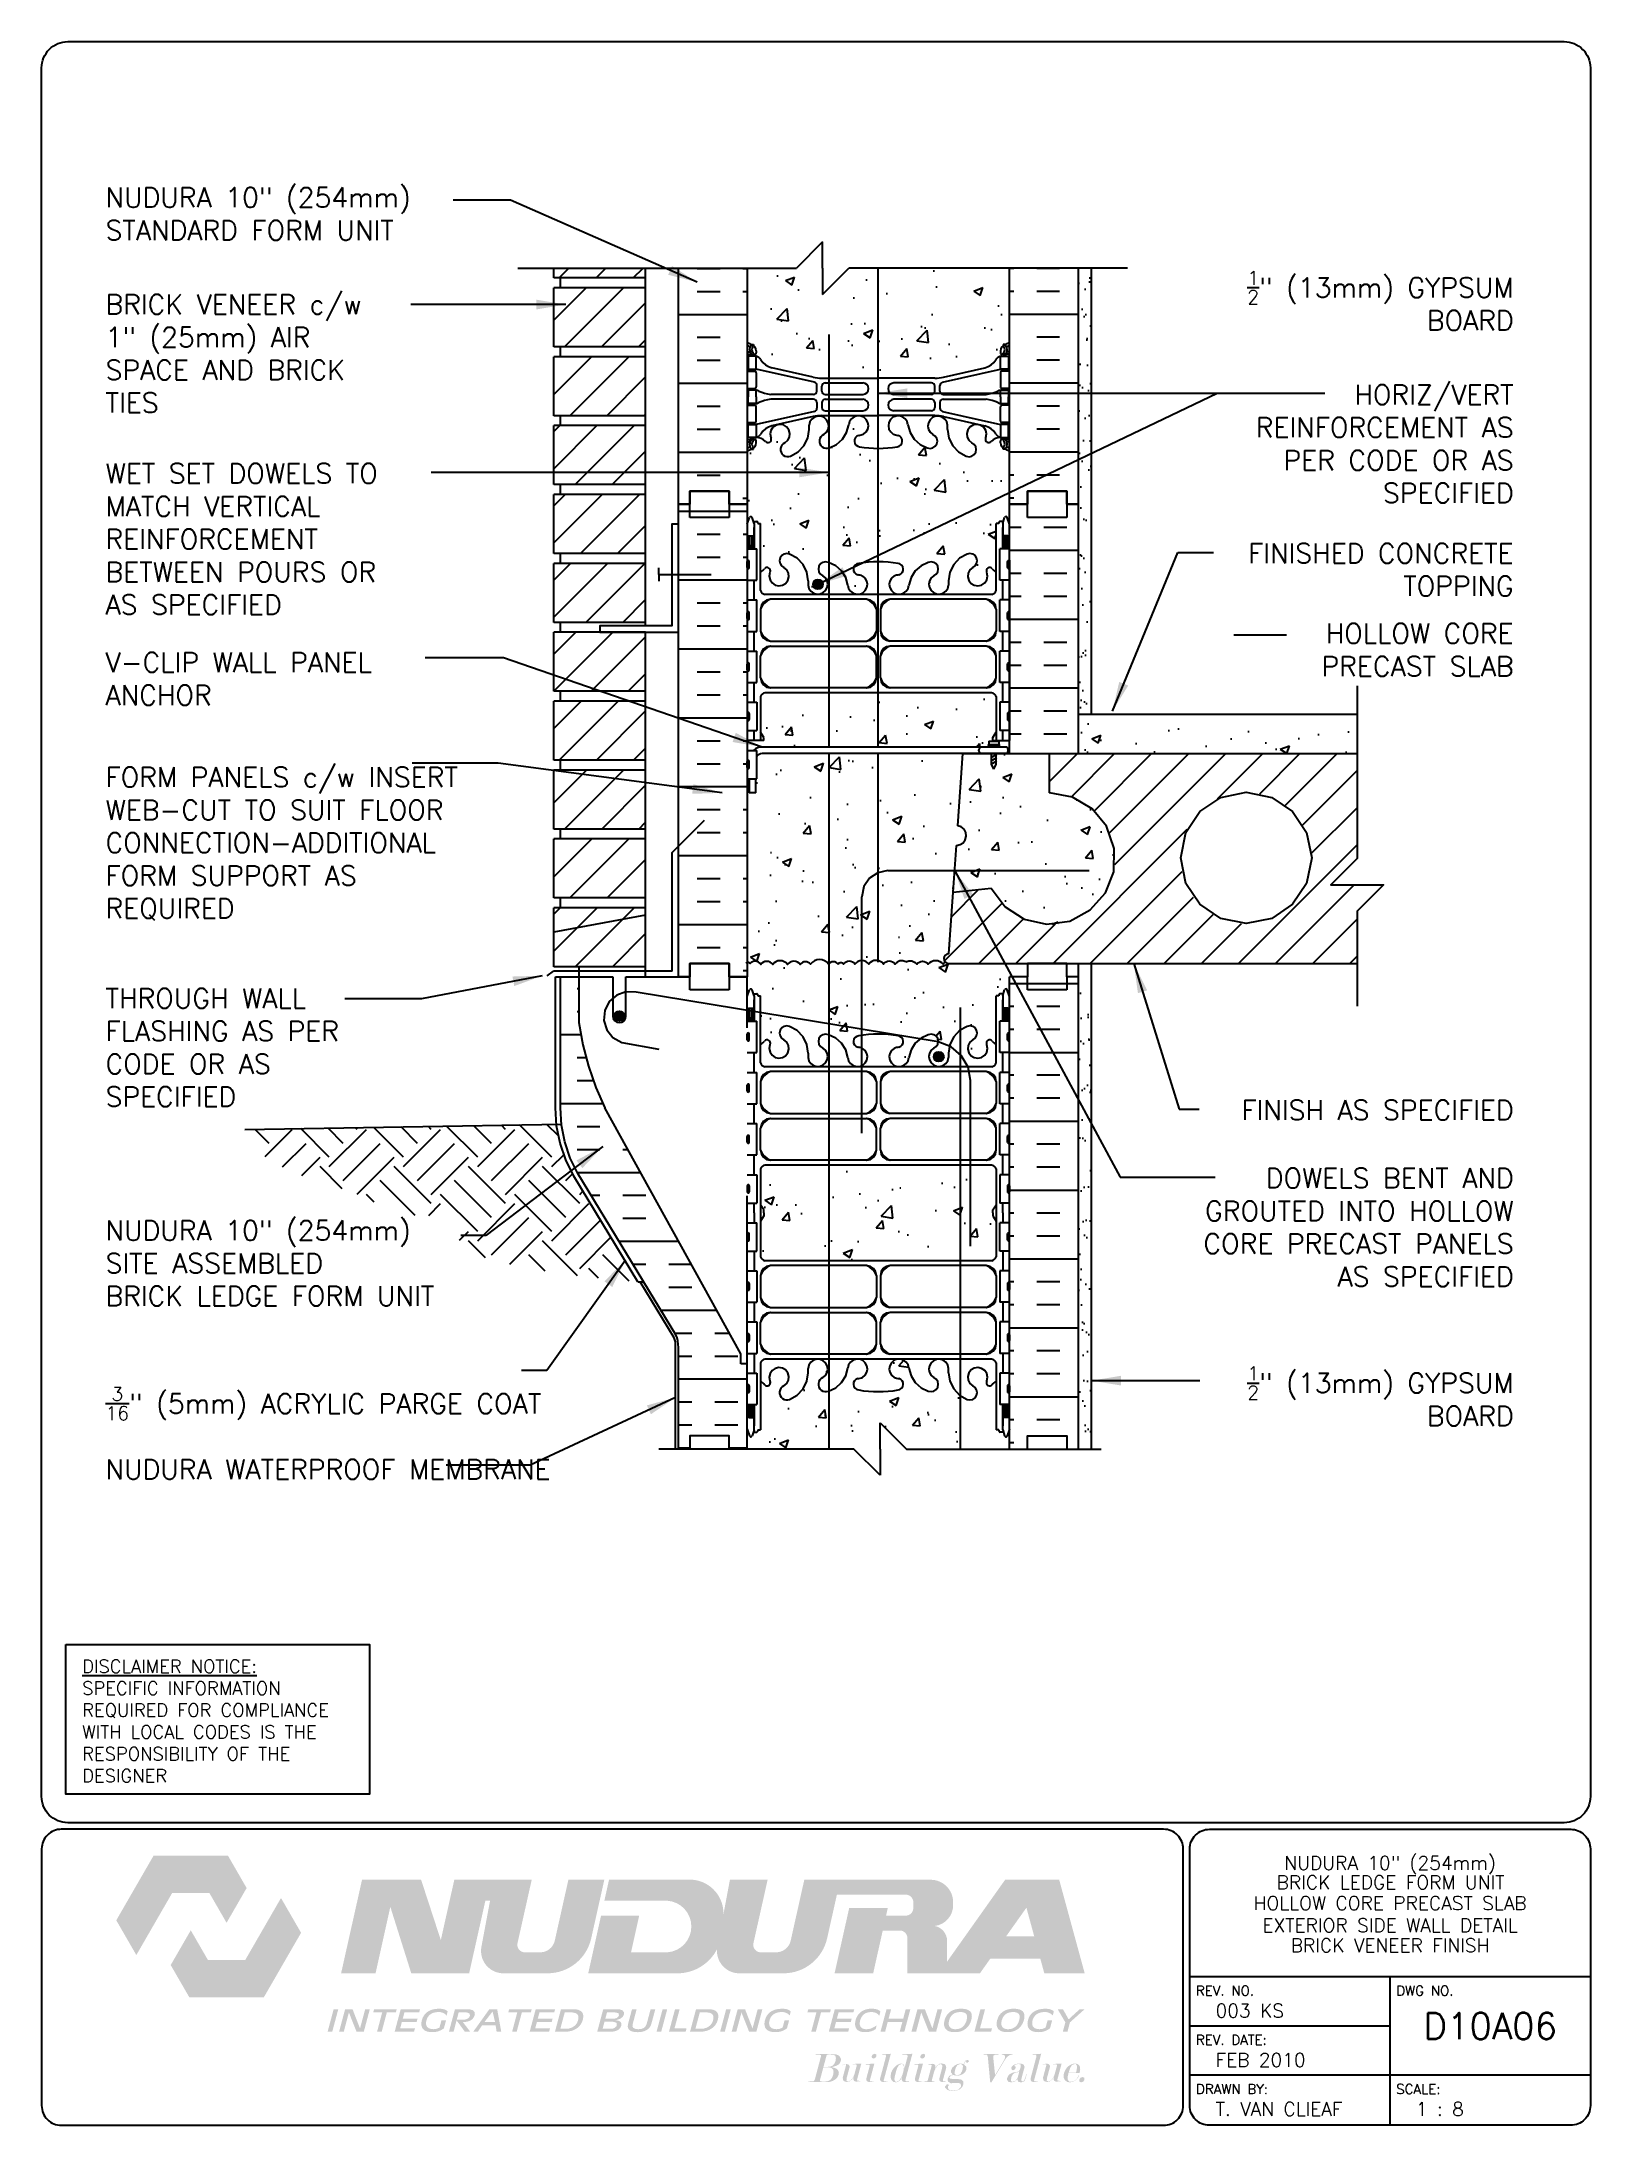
# Paper-space layout 'D10A06' of a CAD drawing. Header units: inches. Extents: x 0.42 to 7.8, y 0.49 to 10.41.
# The model-space entities are those that its viewports show. They can reach past a viewport. Long polylines and large blocks are cut down to what shows.
import ezdxf
from ezdxf.enums import TextEntityAlignment as Align

# ---------------------------------------------------------------- set-up
doc = ezdxf.new("R2010")
doc.units = ezdxf.units.IN
doc.header["$LTSCALE"] = 0.5
doc.header["$MEASUREMENT"] = 0
doc.linetypes.add('DASHED2', pattern=[0.375, 0.25, -0.125])
doc.linetypes.add('HIDDEN2', pattern=[0.1875, 0.125, -0.0625])
for name, color, linetype in [('HATCH', 12, 'Continuous'), ('Hidden2', 12, 'HIDDEN2'), ('line25', 2, 'Continuous'), ('LINE3', 3, 'Continuous'), ('LINE50', 5, 'Continuous'), ('LINE9', 9, 'Continuous'), ('LOGO', 7, 'Continuous'), ('TBK_LINE65', 3, 'Continuous'), ('TBK_TEXT', 4, 'Continuous'), ('TEXT', 4, 'Continuous'), ('Web_Edge', 9, 'Continuous')]:
    doc.layers.add(name, color=color, linetype=linetype)
doc.styles.add('DIM', font='romans.shx', dxfattribs={"width": 0.7})
doc.styles.add('ROMANS', font='romans.shx', dxfattribs={"height": 0.75})
doc.dimstyles.new('ext_12', dxfattribs={"dimscale": 12, "dimtxt": 0.09375, "dimasz": 0.09375, "dimexe": 0.09375, "dimexo": 0.0625, "dimgap": 0.0625, "dimtad": 1, "dimdec": 1, "dimzin": 3, "dimdsep": 46, "dimlunit": 4, "dimtxsty": 'DIM', "dimcen": 0.09, "dimdle": 0.09375, "dimclrt": 4, "dimadec": 0, "dimazin": 0, "dimtfac": 1, "dimtdec": 1, "dimtmove": 2, "dimatfit": 3, "dimfxl": 1, "dimfrac": 2, "dimtolj": 1, "dimtzin": 0, "dimarcsym": 0})
pattern_1 = [(50, (139.582, -72.6004), (3.5863, -0.31376), [0.375, -4.125]), (355, (139.582, -72.6004), (-0.69376, 3.76096), [0.3, -3.3]), (100.4514, (139.8808, -72.6266), (2.892547, 3.4472), [0.3187, -3.50571]), (46.1842, (139.582, -71.6004), (5.33621, -0.8276), [0.5625, -6.1875]), (96.6356, (140.0266, -71.6694), (4.67331, 4.87059), [0.47805, -5.25856]), (351.1842, (139.582, -71.6004), (4.67331, 4.8706), [0.45, -4.95]), (21, (140.082, -71.8504), (2.984535, -2.013094), [0.375, -4.125]), (326, (140.082, -71.8504), (1.21658, 3.62575), [0.3, -3.3]), (71.4514, (140.3306, -72.0182), (4.201113, 1.61265), [0.3187, -3.50571]), (37.5, (139.5819, -72.6004), (0.060799, 1.664469), [0, -3.26, 0, -3.35, 0, -3.3125]), (7.5, (139.582, -72.6004), (1.315348, 1.972059), [0, -1.91, 0, -3.185, 0, -1.2625]), (327.5, (138.4669, -72.6004), (2.669112, -0.112774), [0, -1.25, 0, -3.9, 0, -5.175]), (317.5, (137.967, -72.6004), (2.91593, 0.500525), [0, -1.625, 0, -2.59, 0, -3.675])]

psp = doc.layouts.new('D10A06')

# ---------------------------------------------------------------- texts
at = {"layer": 'TBK_TEXT', "color": 7, "style": 'ROMANS'}
for s, p in [('REV. NO.', (5.9215, 1.107)), ('DWG NO.', (6.876, 1.107)), ('REV. DATE:', (5.9215, 0.8726)), ('DRAWN BY:', (5.9215, 0.6382)), ('SCALE:', (6.876, 0.6382))]:
    psp.add_text(s, height=0.04688, dxfattribs=at).set_placement(p)
at = {"layer": 'TEXT', "insert": (0.6134, 2.7065), "char_height": 0.0625, "width": 1.41371, "attachment_point": 1, "style": 'ROMANS'}
psp.add_mtext('{\\Fromans.shx|c1;\\LDISCLAIMER NOTICE:\\l\\PSPECIFIC INFORMATION REQUIRED FOR COMPLIANCE WITH LOCAL CODES IS THE RESPONSIBILITY OF THE DESIGNER}', dxfattribs=at)

msp = doc.modelspace()

# ---------------------------------------------------------------- texts
at = {"layer": 'TEXT', "char_height": 0.75, "style": 'ROMANS'}
for s, insert, width, attachment_point in [('NUDURA 10" (254mm) STANDARD FORM UNIT', (209.291, 102.869), 14.89123, 4), ('\\A1;{\\H0.7x;\\S1/2;}" (13mm) GYPSUM BOARD', (262.982, 99.562), 12.02995, 6), ('BRICK VENEER c/w 1" (25mm) AIR SPACE AND BRICK TIES', (209.291, 97.546), 12.02995, 4), ('\\A1;HORIZ/VERT REINFORCEMENT AS PER CODE OR AS SPECIFIED', (262.982, 94.105), 12.02995, 6), ('WET SET DOWELS TO MATCH VERTICAL REINFORCEMENT BETWEEN POURS OR AS SPECIFIED', (209.291, 90.476), 12.02995, 4), ('\\A1;FINISHED CONCRETE TOPPING', (262.982, 89.31), 12.02995, 6), ('\\A1;HOLLOW CORE PRECAST SLAB', (262.982, 86.255), 12.02995, 6), ('V-CLIP WALL PANEL ANCHOR', (209.291, 85.154), 12.02995, 4), ('FORM PANELS c/w INSERT WEB-CUT TO SUIT FLOOR CONNECTION-ADDITIONAL FORM SUPPORT AS REQUIRED', (209.291, 78.868), 15.18202, 4), ('THROUGH WALL FLASHING AS PER CODE OR AS SPECIFIED', (209.291, 71.101), 12.02995, 4), ('\\A1;FINISH AS SPECIFIED', (262.982, 68.715), 12.02995, 6), ('\\A1;DOWELS BENT AND GROUTED INTO HOLLOW CORE PRECAST PANELS AS SPECIFIED', (262.982, 64.249), 13.63949, 6), ('NUDURA 10" (254mm) SITE ASSEMBLED\\PBRICK LEDGE FORM UNIT', (209.291, 62.88), 14.36269, 4), ('\\A1;{\\H0.7x;\\S1/2;}" (13mm) GYPSUM BOARD', (262.982, 57.815), 12.02995, 6), ('\\A1;{\\H0.7x;\\S3/16;}" (5mm) ACRYLIC PARGE COAT\\P\\PNUDURA WATERPROOF MEMBRANE', (209.291, 56.408), 16.03603, 4)]:
    msp.add_mtext(s, dxfattribs=dict(at, insert=insert, width=width, attachment_point=attachment_point))

# ---------------------------------------------------------------- blocks, each defined once
blk = doc.blocks.new('TITLEBLOCK-Tag')
at = {"style": 'ROMANS'}
for tag, height, p in [('TITLE_LINE_1', 0.065, (0.927, -0.1328)), ('TITLE_LINE_2', 0.065, (0.9294, -0.2258)), ('CENTRE-LINE-3', 0.065, (0.927, -0.3246)), ('TITLE_LINE_4', 0.065, (0.927, -0.4299)), ('TITLE_LINE_5', 0.065, (0.927, -0.526)), ('DWG', 0.125, (1.4043, -0.9102))]:
    blk.add_attdef(tag, text='', height=height, dxfattribs=at).set_placement(p, align=Align.MIDDLE_CENTER)
for tag, p in [('LATEST_REVISION', (0.0954, -0.8366)), ('REVISION_DATE', (0.0954, -1.071)), ('DRAWN_BY', (0.0954, -1.3053)), ('SCALE', (1.0499, -1.3053))]:
    blk.add_attdef(tag, text='', height=0.065, dxfattribs=at).set_placement(p, align=Align.MIDDLE_LEFT)

# ---------------------------------------------------------------- hatches: boundary and pattern name
at = {"layer": 'HATCH'}
h = msp.add_hatch(dxfattribs=at)
h.set_pattern_fill('AR-CONC', color=256, scale=0.5)
h.set_pattern_definition([(50, (0, 0), (3.5863, -0.31376), [0.375, -4.125]), (355, (0, 0), (-0.693757, 3.76096), [0.3, -3.3]), (100.4514, (0.299, -0.026), (2.892544, 3.4472), [0.3187, -3.50571]), (46.1842, (0, 1), (5.33621, -0.8276), [0.5625, -6.1875]), (96.6356, (0.4447, 0.931), (4.67331, 4.87059), [0.47805, -5.25857]), (351.1842, (0, 1), (4.67331, 4.87059), [0.45, -4.95]), (21, (0.5, 0.75), (2.984535, -2.013094), [0.375, -4.125]), (326, (0.5, 0.75), (1.216577, 3.62575), [0.3, -3.3]), (71.4514, (0.7487, 0.5822), (4.20111, 1.612656), [0.3187, -3.50571]), (37.5, (0, 0), (0.060799, 1.664469), [0, -3.26, 0, -3.35, 0, -3.3125]), (7.5, (0, 0), (1.315348, 1.972059), [0, -1.91, 0, -3.185, 0, -1.2625]), (327.5, (-1.115, 0), (2.669112, -0.1127744), [0, -1.25, 0, -3.9, 0, -5.175]), (317.5, (-1.615, 0), (2.91593, 0.500525), [0, -1.625, 0, -2.59, 0, -3.675])])
h.paths.add_polyline_path([(243.25, 58.367, 0.108935), (243.097, 58.253, -0.8344), (242.886, 58.379), (242.898, 58.4, 2.155404), (242.359, 58.206, -1), (242.145, 57.695, -0.311223), (241.436, 58.711), (241.437, 58.876, 1.661382), (240.876, 58.523, -1), (240.662, 58.012, -0.30095), (239.926, 58.884, 1.661382), (239.365, 58.532, 0.055617), (239.544, 58.486, -0.843243), (239.51, 58.054, -0.049932), (238.76, 57.989, -0.049932), (238.01, 58.054, -0.843243), (237.976, 58.486, 0.055617), (238.155, 58.532, 1.661382), (237.594, 58.884, -0.30095), (236.858, 58.012, -1), (236.644, 58.523, 1.661382), (236.083, 58.876), (236.084, 58.711, -0.311223), (235.375, 57.695, -1), (235.161, 58.206, 2.155404), (234.623, 58.4), (234.634, 58.379, -0.834375), (234.423, 58.253, 0.108938), (234.27, 58.367), (234.27, 56.529), (234.17, 56.529), (234.17, 56.499, -0.414214), (234.12, 56.449), (233.994, 56.449), (233.945, 56.299, -0.6), (233.845, 56.299), (233.76, 56.56), (233.76, 55.801), (237.827, 55.801), (238.827, 54.801), (238.827, 55.801), (238.827, 56.801), (239.827, 55.801), (243.76, 55.801), (243.76, 56.56), (243.675, 56.299, -0.6), (243.575, 56.299), (243.526, 56.449), (243.4, 56.449, -0.414214), (243.35, 56.499), (243.35, 56.529), (243.25, 56.529)])
h.paths.add_polyline_path([(243.13, 64.688), (243.13, 64.801), (243.13, 64.913), (243.25, 65.113), (243.25, 66.474, 0.268138), (243.089, 66.623), (234.431, 66.623, 0.268156), (234.27, 66.474), (234.27, 65.113), (234.39, 64.913), (234.39, 64.801), (234.39, 64.688), (234.27, 64.488), (234.27, 63.127, 0.268156), (234.431, 62.979), (243.089, 62.979, 0.268138), (243.25, 63.127), (243.25, 64.488)])
h.paths.add_polyline_path([(243.25, 73.072), (243.35, 73.072), (243.35, 73.102, -0.414214), (243.4, 73.152), (243.526, 73.152), (243.575, 73.302, -0.6), (243.675, 73.302), (243.76, 73.041), (243.76, 73.801), (244.448, 73.801), (244.448, 74.301), (241.448, 74.301, -0.205253), (241.312, 74.359, 0.094984), (241.225, 74.275, 0.520567), (240.661, 74.275, 0.520567), (240.228, 74.275, 0.396716), (239.809, 74.362, 0.396716), (239.39, 74.275, 0.520567), (238.957, 74.275, 0.520567), (238.393, 74.275, 0.520567), (237.868, 74.275, 0.520567), (237.435, 74.275, 0.520567), (237.225, 74.275, 0.520567), (236.858, 74.275, 0.520567), (236.176, 74.275, 0.520567), (235.782, 74.262, 0.520567), (235.297, 74.262, 0.520567), (234.733, 74.262, 0.520567), (234.274, 74.262, 0.520567), (233.867, 74.301, 0.324963), (233.76, 74.338), (233.76, 73.801), (233.76, 73.041), (233.845, 73.302, -0.6), (233.945, 73.302), (233.994, 73.152), (234.12, 73.152, -0.414214), (234.17, 73.102), (234.17, 73.072), (234.27, 73.072), (234.27, 71.235, 0.108933), (234.423, 71.348, -0.8344), (234.634, 71.222), (234.623, 71.201, 2.155404), (235.161, 71.395, -1), (235.375, 71.907, -0.311223), (236.084, 70.891), (236.083, 70.726, 1.661382), (236.644, 71.078, -1), (236.858, 71.589, -0.30095), (237.594, 70.717, 1.661382), (238.155, 71.07, 0.055617), (237.976, 71.115, -0.843243), (238.01, 71.548, -0.049932), (238.76, 71.612, -0.049932), (239.51, 71.548, -0.843243), (239.544, 71.115, 0.055617), (239.365, 71.07, 1.661382), (239.926, 70.717, -0.30095), (240.662, 71.589, -1), (240.876, 71.078, 1.661382), (241.437, 70.726), (241.436, 70.891, -0.311223), (242.145, 71.907, -1), (242.359, 71.395, 2.155404), (242.898, 71.201), (242.886, 71.222, -0.834375), (243.097, 71.348, 0.10894), (243.25, 71.235)])
h.paths.add_polyline_path([(241.611, 77.019), (241.736, 78.806, 0.932515), (241.789, 79.553), (241.981, 82.301), (234.327, 82.301, 0.243307), (234.125, 82.193), (234.125, 81.346), (234.084, 81.346), (234.084, 80.801), (233.834, 80.801), (233.834, 81.346), (233.76, 81.346), (233.76, 74.338, -0.324963), (233.867, 74.301, -0.520567), (234.274, 74.262, -0.520567), (234.733, 74.262, -0.520567), (235.297, 74.262, -0.520567), (235.782, 74.262, -0.520567), (236.176, 74.275, -0.520567), (236.858, 74.275, -0.520567), (237.225, 74.275, -0.520567), (237.435, 74.275, -0.520567), (237.868, 74.275, -0.520567), (238.393, 74.275, -0.520567), (238.957, 74.275, -0.520567), (239.39, 74.275, -0.396716), (239.809, 74.362, -0.396716), (240.228, 74.275, -0.520567), (240.661, 74.275, -0.520567), (241.225, 74.275, -0.094984), (241.312, 74.359, -0.659402), (241.448, 74.676)])
h.paths.add_polyline_path([(245.287, 80.801), (245.287, 82.301), (243.257, 82.301), (243.257, 81.903), (243.163, 81.715), (243.069, 81.903), (243.069, 82.301), (241.981, 82.301), (241.789, 79.553, -0.932515), (241.736, 78.806), (241.611, 77.019), (243.057, 77.171, 1.788289)])
h.paths.add_polyline_path([(243.25, 84.474, 0.268138), (243.089, 84.623), (234.431, 84.623, 0.268156), (234.27, 84.474), (234.27, 83.113), (234.39, 82.913), (234.39, 82.801), (233.76, 82.801), (233.76, 82.426), (234, 82.426, -0.180815), (234.326, 82.551), (243.069, 82.551), (243.069, 82.591), (242.976, 82.591, -1), (242.976, 82.653), (242.976, 82.778), (243.351, 82.778), (243.351, 82.653, -1), (243.351, 82.591), (243.257, 82.591), (243.257, 82.551), (243.66, 82.551, -0.386179), (243.661, 82.301), (243.76, 82.301), (243.76, 82.801), (243.13, 82.801), (243.13, 82.913), (243.25, 83.113)])
h.paths.add_polyline_path([(243.76, 91.801), (243.76, 93.801, 0.08841), (243.614, 93.898), (243.524, 93.898), (243.524, 93.94, -0.249069), (243.414, 94.147), (243.414, 94.214, -0.414214), (243.477, 94.277), (243.524, 94.277), (243.524, 94.347), (243.419, 94.347, 0.231736), (243.061, 94.196, -0.8344), (242.85, 94.321), (242.862, 94.343, 2.155404), (242.323, 94.148, -1), (242.109, 93.637, -0.311223), (241.4, 94.653), (241.401, 94.818, 1.661382), (240.84, 94.465, -1), (240.626, 93.954, -0.30095), (239.89, 94.827, 1.661382), (239.329, 94.474, 0.055617), (239.508, 94.428, -0.843243), (239.474, 93.996, -0.047544), (238.76, 93.931, -0.047544), (238.046, 93.996, -0.843243), (238.012, 94.428, 0.055617), (238.191, 94.474, 1.661382), (237.63, 94.827, -0.30095), (236.894, 93.954, -1), (236.68, 94.465, 1.661382), (236.119, 94.818), (236.12, 94.653, -0.311223), (235.411, 93.637, -1), (235.197, 94.148, 2.155404), (234.659, 94.343), (234.67, 94.321, -0.834375), (234.459, 94.196, 0.23174), (234.101, 94.347), (233.996, 94.347), (233.996, 94.277), (234.044, 94.277, -0.414214), (234.106, 94.214), (234.106, 94.147, -0.249069), (233.996, 93.94), (233.996, 93.898), (233.906, 93.898, 0.088416), (233.76, 93.801), (233.76, 91.801), (233.76, 91.041), (233.845, 91.302, -0.6), (233.945, 91.302), (233.994, 91.152), (234.12, 91.152, -0.414214), (234.17, 91.102), (234.17, 91.072), (234.27, 91.072), (234.27, 89.235, 0.108933), (234.423, 89.348, -0.8344), (234.634, 89.222), (234.623, 89.201, 2.155404), (235.161, 89.395, -1), (235.375, 89.907, -0.311223), (236.084, 88.891), (236.083, 88.726, 1.661382), (236.644, 89.078, -1), (236.858, 89.589, -0.30095), (237.594, 88.717, 1.661382), (238.155, 89.07, 0.055617), (237.976, 89.115, -0.843243), (238.01, 89.548, -0.049932), (238.76, 89.612, -0.049932), (239.51, 89.548, -0.843243), (239.544, 89.115, 0.055617), (239.365, 89.07, 1.661382), (239.926, 88.717, -0.30095), (240.662, 89.589, -1), (240.876, 89.078, 1.661382), (241.437, 88.726), (241.436, 88.891, -0.311223), (242.145, 89.907, -1), (242.359, 89.395, 2.155404), (242.898, 89.201), (242.886, 89.222, -0.834375), (243.097, 89.348, 0.10894), (243.25, 89.235), (243.25, 91.072), (243.35, 91.072), (243.35, 91.102, -0.414214), (243.4, 91.152), (243.526, 91.152), (243.575, 91.302, -0.6), (243.675, 91.302), (243.76, 91.041)])
h.paths.add_polyline_path([(243.76, 97.993), (243.76, 100.801), (237.635, 100.801), (236.635, 99.801), (236.635, 100.801), (236.635, 101.801), (235.635, 100.801), (233.76, 100.801), (233.76, 97.993, 0.088416), (233.906, 97.896), (233.996, 97.896), (233.996, 97.854, -0.249069), (234.106, 97.647), (234.106, 97.579, -0.414214), (234.044, 97.517), (233.996, 97.517), (233.996, 97.447), (234.101, 97.447, -0.155529), (234.277, 97.313, 0.180914), (234.694, 97.001), (236.275, 96.649, 0.054974), (236.602, 96.612), (238.76, 96.612), (240.918, 96.612, 0.054974), (241.245, 96.649), (242.826, 97.001, 0.180914), (243.243, 97.313, -0.155529), (243.419, 97.447), (243.524, 97.447), (243.524, 97.517), (243.477, 97.517, -0.414214), (243.414, 97.579), (243.414, 97.647, -0.249069), (243.524, 97.854), (243.524, 97.896), (243.614, 97.896, 0.08841)])
h = msp.add_hatch(dxfattribs=at)
h.set_pattern_fill('ANSI31', color=256, scale=8, style=0)
h.set_pattern_definition([(45, (135.5819, -72.6004), (-0.707107, 0.707107), [])])
h.paths.add_polyline_path([(229.885, 76.426), (226.385, 76.426), (226.385, 74.176), (229.885, 74.176)])
h.paths.add_polyline_path([(229.885, 79.051), (226.385, 79.051), (226.385, 76.801), (229.885, 76.801)])
h.paths.add_polyline_path([(229.885, 81.676), (226.385, 81.676), (226.385, 79.426), (229.885, 79.426)])
h.paths.add_polyline_path([(229.885, 84.301), (226.385, 84.301), (226.385, 82.051), (229.885, 82.051)])
h.paths.add_polyline_path([(229.885, 86.926), (226.385, 86.926), (226.385, 84.676), (229.885, 84.676)])
h.paths.add_polyline_path([(229.885, 89.551), (226.385, 89.551), (226.385, 87.301), (229.885, 87.301)])
h.paths.add_polyline_path([(229.885, 92.176), (226.385, 92.176), (226.385, 89.926), (229.885, 89.926)])
h.paths.add_polyline_path([(229.885, 94.801), (226.385, 94.801), (226.385, 92.551), (229.885, 92.551)])
h.paths.add_polyline_path([(229.885, 97.426), (226.385, 97.426), (226.385, 95.176), (229.885, 95.176)])
h.paths.add_polyline_path([(229.885, 100.051), (226.385, 100.051), (226.385, 97.801), (229.885, 97.801)])
h.paths.add_polyline_path([(229.885, 100.801), (226.385, 100.801), (226.385, 100.426), (229.885, 100.426)])
h = msp.add_hatch(dxfattribs=at)
h.set_pattern_fill('AR-SAND', color=256, scale=0.5, style=0)
h.set_pattern_definition([(37.5, (236.32255, 74.3007), (-0.031497, 0.963412), [0, -0.76, 0, -0.85, 0, -0.8125]), (7.5, (236.3226, 74.3007), (0.88489, 1.411073), [0, -0.41, 0, -0.685, 0, -0.2625]), (327.5, (235.70755, 74.3007), (1.55707, 0.00283), [0, -0.25, 0, -0.9, 0, -1.175]), (317.5, (235.7076, 74.3007), (1.503063, 0.43884), [0, -0.125, 0, -0.59, 0, -0.675])])
h.paths.add_polyline_path([(246.385, 82.301), (246.885, 82.301), (246.885, 100.801), (246.385, 100.801)])
h = msp.add_hatch(dxfattribs=at)
h.set_pattern_fill('INSUL', color=256, scale=7, style=0)
h.set_pattern_definition([(0, (-2692.4015, -323.2088), (0, 2.625), []), (0, (-2692.4015, -322.3338), (0, 2.625), [0.875, -0.875]), (0, (-2692.4015, -321.4588), (0, 2.625), [0.875, -0.875])])
h.paths.add_polyline_path([(231.135, 73.801), (231.573, 73.801), (231.573, 74.301), (233.073, 74.301), (233.073, 73.801), (233.76, 73.801), (233.76, 91.801), (233.073, 91.801), (233.073, 92.301), (231.573, 92.301), (231.573, 91.801), (231.135, 91.801)])
h = msp.add_hatch(dxfattribs=at)
h.set_pattern_fill('INSUL', color=256, scale=7, angle=180, style=0)
h.set_pattern_definition([(7e-15, (253.8226, 74.3007), (3e-16, -2.625), []), (7e-15, (253.8226, 73.4257), (3e-16, -2.625), [0.875, -0.875]), (7e-15, (253.8226, 72.5507), (3e-16, -2.625), [0.875, -0.875])])
h.paths.add_polyline_path([(243.76, 82.301), (246.385, 82.301), (246.385, 91.801), (245.698, 91.801), (245.698, 91.301), (244.198, 91.301), (244.198, 91.801), (243.76, 91.801)])
h = msp.add_hatch(dxfattribs=at)
h.set_pattern_fill('AR-CONC', color=256, scale=0.5, style=0)
h.set_pattern_definition(pattern_1)
h.paths.add_polyline_path([(246.885, 83.301), (246.885, 82.301), (252.309, 82.301), (252.309, 83.301)])
h = msp.add_hatch(dxfattribs=at)
h.set_pattern_fill('AR-CONC', color=256, scale=0.5, style=0)
h.set_pattern_definition(pattern_1)
h.paths.add_polyline_path([(257.015, 82.301), (257.015, 83.301), (252.309, 83.301), (252.309, 82.301)])
h = msp.add_hatch(dxfattribs=at)
h.set_pattern_fill('ANSI31', color=256, scale=8, style=0)
h.paths.add_polyline_path([(257.015, 74.301), (257.015, 76.301), (258.015, 77.301), (257.015, 77.301), (256.015, 77.301), (257.015, 78.301), (257.015, 82.301), (252.309, 82.301), (252.309, 81.169), (252.309, 80.779, -0.471808), (255.287, 78.326, -1), (250.287, 78.326, -0.358873), (252.309, 80.779), (252.309, 81.169), (252.309, 82.301), (245.287, 82.301), (245.287, 80.801, -1.788289), (243.057, 77.171), (241.611, 77.019), (241.448, 74.676, 1), (241.448, 74.301)])
h = msp.add_hatch(dxfattribs=at)
h.set_pattern_fill('INSUL', color=256, scale=7, style=0)
h.set_pattern_definition([(180, (3169.9216, -341.2088), (0, 2.625), []), (180, (3169.9216, -340.3338), (0, 2.625), [0.875, -0.875]), (180, (3169.9216, -339.4588), (0, 2.625), [0.875, -0.875])])
h.paths.add_polyline_path([(246.385, 55.801), (245.948, 55.801), (245.948, 56.301), (244.448, 56.301), (244.448, 55.801), (243.76, 55.801), (243.76, 73.801), (244.448, 73.801), (244.448, 74.301), (245.948, 74.301), (245.948, 73.801), (246.385, 73.801)])
h = msp.add_hatch(dxfattribs=at)
h.set_pattern_fill('INSUL', color=256, scale=7, style=0)
h.set_pattern_definition([(0, (-2768.7307, -366.7816), (0, 2.625), []), (0, (-2768.7307, -365.9066), (0, 2.625), [0.875, -0.875]), (0, (-2768.7307, -365.0316), (0, 2.625), [0.875, -0.875])])
h.paths.add_polyline_path([(228.335, 68.801, -0.079579), (227.335, 72.051), (227.335, 73.801), (226.635, 73.801), (226.635, 68.801, 0.131652), (227.305, 66.301), (231.043, 60.151, -0.10438), (231.135, 59.676), (231.135, 55.801), (231.573, 55.801), (231.573, 56.301), (233.073, 56.301), (233.073, 55.801), (233.76, 55.801), (233.76, 59.051), (233.51, 59.051), (233.51, 59.426)])
h = msp.add_hatch(dxfattribs=at)
h.set_pattern_fill('AR-SAND', color=256, scale=0.5, style=0)
h.set_pattern_definition([(37.5, (126.7176, -10.8643), (-0.0314967, 0.963412), [0, -0.76, 0, -0.85, 0, -0.8125]), (7.5, (126.7176, -10.8643), (0.884888, 1.411073), [0, -0.41, 0, -0.685, 0, -0.2625]), (327.5, (126.1026, -10.8643), (1.557071, 0.0028295), [0, -0.25, 0, -0.9, 0, -1.175]), (317.5, (126.1026, -10.8643), (1.503063, 0.438838), [0, -0.125, 0, -0.59, 0, -0.675])])
h.paths.add_polyline_path([(246.885, 68.367), (246.385, 68.367), (246.385, 55.802), (246.885, 55.802)])
h.paths.add_polyline_path([(246.885, 73.301), (246.385, 73.301), (246.385, 68.367), (246.885, 68.367)])
h = msp.add_hatch(dxfattribs=at)
h.set_pattern_fill('EARTH', color=256, scale=8, angle=45, style=0)
h.set_pattern_definition([(45, (122.7176, -10.8643), (2e-16, 2.828427), [2, -2]), (45, (122.1873, -10.334), (2e-16, 2.828427), [2, -2]), (45, (121.657, -9.8036), (2e-16, 2.828427), [2, -2]), (135, (121.657, -9.45), (-2.828427, 4e-16), [2, -2]), (135, (122.1873, -8.9197), (-2.828427, 4e-16), [2, -2]), (135, (122.7176, -8.3894), (-2.828427, 4e-16), [2, -2])])
h.paths.add_polyline_path([(222.909, 68.113), (214.192, 67.968), (214.371, 67.792), (214.553, 67.622), (214.736, 67.458), (214.922, 67.3), (215.111, 67.149), (215.302, 67.007), (215.495, 66.872), (215.691, 66.746), (215.889, 66.63), (216.09, 66.523), (216.293, 66.423), (216.497, 66.331), (216.703, 66.246), (216.909, 66.167), (217.116, 66.093), (217.324, 66.024), (217.532, 65.959), (217.739, 65.896), (217.948, 65.834), (218.157, 65.77), (218.366, 65.703), (218.446, 65.676)])
edge = h.paths.add_edge_path()
edge.add_line((220.419, 64.706), (222.795, 64.706))
edge.add_line((222.795, 64.706), (222.795, 63.441))
edge.add_line((222.795, 63.441), (222.826, 63.428))
edge.add_line((222.826, 63.428), (223.232, 63.269))
edge.add_line((223.232, 63.269), (223.711, 63.105))
edge.add_line((223.711, 63.105), (224.288, 62.939))
edge.add_line((224.288, 62.939), (224.991, 62.773))
edge.add_line((224.991, 62.773), (225.846, 62.611))
edge.add_line((225.846, 62.611), (226.881, 62.455))
edge.add_line((226.881, 62.455), (228.121, 62.308))
edge.add_line((228.121, 62.308), (229.595, 62.173))
edge.add_line((229.595, 62.173), (227.144, 66.205))
edge.add_arc((231.635, 68.801), 5.188, 186.95488, 210.02356, ccw=False)
edge.add_line((226.486, 68.173), (222.909, 68.113))
edge.add_line((222.909, 68.113), (218.446, 65.676))
edge.add_line((218.446, 65.676), (218.577, 65.631))
edge.add_line((218.577, 65.631), (218.789, 65.552))
edge.add_line((218.789, 65.552), (219.003, 65.465))
edge.add_line((219.003, 65.465), (219.218, 65.368))
edge.add_line((219.218, 65.368), (219.435, 65.262))
edge.add_line((219.435, 65.262), (219.652, 65.148))
edge.add_line((219.652, 65.148), (219.869, 65.029))
edge.add_line((219.869, 65.029), (220.085, 64.905))
edge.add_line((220.085, 64.905), (220.3, 64.777))
edge.add_line((220.3, 64.777), (220.419, 64.706))
at = {"layer": 'LINE3'}
for points in [[(236.27, 88.753, 1), (236.645, 88.753, 1)], [(228.698, 72.301, 1), (229.073, 72.301, 1)], [(240.875, 70.753, 1), (241.25, 70.753, 1)]]:
    msp.add_hatch(color=256, dxfattribs=at).paths.add_polyline_path(points)

# ---------------------------------------------------------------- linework, layer by layer
at = {"layer": 'HATCH'}
for p, q in [((231.848, 100.791), (232.723, 100.791)), ((233.598, 100.791), (233.76, 100.791)), ((243.922, 100.791), (243.76, 100.791)), ((245.672, 100.791), (244.797, 100.791)), ((231.848, 99.916), (232.723, 99.916)), ((233.598, 99.916), (233.76, 99.916)), ((243.922, 99.916), (243.76, 99.916)), ((245.672, 99.916), (244.797, 99.916)), ((231.135, 99.041), (233.76, 99.041)), ((246.385, 99.041), (243.76, 99.041)), ((231.848, 98.166), (232.723, 98.166)), ((245.672, 98.166), (244.797, 98.166)), ((231.848, 97.291), (232.723, 97.291)), ((245.672, 97.291), (244.797, 97.291)), ((231.135, 96.416), (233.76, 96.416)), ((246.385, 96.416), (243.76, 96.416)), ((231.848, 95.541), (232.723, 95.541)), ((245.672, 95.541), (244.797, 95.541)), ((231.848, 94.666), (232.723, 94.666)), ((245.672, 94.666), (244.797, 94.666)), ((231.135, 93.791), (233.76, 93.791)), ((246.385, 93.791), (243.76, 93.791)), ((231.848, 92.916), (232.723, 92.916)), ((243.922, 92.916), (243.76, 92.916)), ((245.672, 92.916), (244.797, 92.916)), ((233.598, 92.041), (233.76, 92.041)), ((243.922, 92.041), (243.76, 92.041))]:
    msp.add_line(p, q, dxfattribs=at)
for points in [[(239.809, 74.362, 0.396716), (239.39, 74.275, 0.520567), (238.957, 74.275, 0.520567), (238.393, 74.275, 0.520567), (237.868, 74.275, 0.520567), (237.435, 74.275, 0.520567), (237.225, 74.275, 0.520567), (236.858, 74.275, 0.520567), (236.176, 74.275, 0.520567), (235.782, 74.262, 0.520567), (235.297, 74.262, 0.520567), (234.733, 74.262, 0.520567), (234.274, 74.262, 0.520567), (233.867, 74.301, 0.520567), (233.709, 74.301)], [(239.809, 74.362, -0.396716), (240.228, 74.275, -0.520567), (240.661, 74.275, -0.520567), (241.225, 74.275, -0.094984), (241.312, 74.359, -0.094984)]]:
    msp.add_lwpolyline(points, format="xyb", dxfattribs=at)
at = {"layer": 'Hidden2'}
for p, q in [((241.789, 79.553), (241.981, 82.301)), ((241.611, 77.019), (241.736, 78.806)), ((227.335, 73.801), (228.635, 73.801)), ((228.635, 73.801), (228.635, 72.301)), ((229.135, 72.301), (229.135, 73.801)), ((229.135, 73.801), (231.135, 73.801)), ((233.76, 59.051), (233.76, 73.801))]:
    msp.add_line(p, q, dxfattribs=at)
msp.add_lwpolyline([(231.135, 73.801), (231.573, 73.801), (231.573, 74.301), (233.073, 74.301), (233.073, 73.801), (233.76, 73.801)], dxfattribs=at)
msp.add_lwpolyline([(231.135, 73.801), (231.573, 73.801), (231.573, 74.301), (233.073, 74.301), (233.073, 73.801), (233.76, 73.801)], dxfattribs=at)
msp.add_lwpolyline([(231.135, 73.801), (231.573, 73.801), (231.573, 74.301), (233.073, 74.301), (233.073, 73.801), (233.76, 73.801)], dxfattribs=at)
for centre, radius, start, end in [((241.736, 79.181), 0.375, 270, 82), ((228.885, 72.301), 0.25, 180, 0)]:
    msp.add_arc(centre, radius, start, end, dxfattribs=at)
at = {"layer": 'line25'}
for p, q in [((226.385, 100.426), (226.385, 100.801)), ((229.885, 100.426), (226.385, 100.426)), ((229.885, 100.051), (226.385, 100.051)), ((226.385, 97.801), (226.385, 100.051)), ((226.635, 100.051), (226.635, 100.426)), ((226.635, 100.051), (226.635, 100.426)), ((229.885, 87.176), (229.885, 100.801)), ((233.76, 100.801), (233.76, 91.801)), ((243.76, 91.801), (243.76, 100.801)), ((229.885, 97.801), (226.385, 97.801)), ((226.635, 97.426), (226.635, 97.801)), ((226.385, 95.176), (226.385, 97.426)), ((229.885, 97.426), (226.385, 97.426)), ((226.635, 97.426), (226.635, 97.551)), ((229.885, 95.176), (226.385, 95.176)), ((226.385, 92.551), (226.385, 94.801)), ((229.885, 94.801), (226.385, 94.801)), ((226.635, 94.801), (226.635, 95.176)), ((226.635, 94.801), (226.635, 95.176)), ((229.885, 92.551), (226.385, 92.551)), ((226.385, 89.926), (226.385, 92.176)), ((229.885, 92.176), (226.385, 92.176)), ((226.635, 92.176), (226.635, 92.551)), ((226.635, 92.176), (226.635, 92.301)), ((233.76, 91.801), (233.76, 73.801)), ((243.76, 82.301), (243.76, 91.801)), ((229.885, 89.926), (226.385, 89.926)), ((226.635, 89.551), (226.635, 89.926)), ((233.76, 90.106), (234.125, 90.106)), ((234.125, 88.906), (234.125, 90.106)), ((243.76, 90.106), (243.395, 90.106)), ((243.395, 88.906), (243.395, 90.106)), ((226.385, 87.301), (226.385, 89.551)), ((229.885, 89.551), (226.385, 89.551)), ((233.76, 88.906), (234.125, 88.906)), ((233.76, 88.156), (234.125, 88.156)), ((234.125, 86.956), (234.125, 88.156)), ((243.76, 88.906), (243.395, 88.906)), ((243.76, 88.156), (243.395, 88.156)), ((243.395, 86.956), (243.395, 88.156)), ((229.885, 87.301), (226.385, 87.301)), ((226.385, 84.676), (226.385, 86.926)), ((229.885, 86.926), (226.385, 86.926)), ((226.635, 86.926), (226.635, 87.301)), ((229.885, 73.801), (229.885, 86.926)), ((233.76, 86.956), (234.125, 86.956)), ((243.76, 86.956), (243.395, 86.956)), ((233.76, 86.206), (234.125, 86.206)), ((234.125, 85.006), (234.125, 86.206)), ((243.76, 86.206), (243.395, 86.206)), ((243.395, 85.006), (243.395, 86.206)), ((233.76, 85.006), (234.125, 85.006)), ((243.76, 85.006), (243.395, 85.006)), ((229.885, 84.676), (226.385, 84.676)), ((226.385, 82.051), (226.385, 84.301)), ((229.885, 84.301), (226.385, 84.301)), ((226.635, 84.301), (226.635, 84.676)), ((233.76, 84.256), (234.125, 84.256)), ((234.125, 84.256), (234.125, 83.176)), ((243.76, 84.256), (243.395, 84.256)), ((243.395, 84.256), (243.395, 83.176)), ((233.76, 83.176), (234.125, 83.176)), ((243.76, 83.176), (243.395, 83.176)), ((229.885, 82.051), (226.385, 82.051)), ((226.635, 81.676), (226.635, 82.051)), ((233.76, 82.426), (234.125, 82.426)), ((234.125, 81.346), (234.125, 82.426)), ((241.981, 82.301), (257.015, 82.301)), ((243.76, 82.301), (257.015, 82.301)), ((245.287, 80.801), (245.287, 82.301)), ((226.385, 79.426), (226.385, 81.676)), ((229.885, 81.676), (226.385, 81.676)), ((233.76, 81.346), (234.125, 81.346)), ((229.885, 79.426), (226.385, 79.426)), ((226.635, 79.051), (226.635, 79.426)), ((226.385, 76.801), (226.385, 79.051)), ((229.885, 79.051), (226.385, 79.051)), ((241.611, 77.019), (243.057, 77.171)), ((229.885, 76.801), (226.385, 76.801)), ((229.885, 76.426), (226.385, 76.426)), ((226.385, 74.176), (226.385, 76.426)), ((226.635, 76.426), (226.635, 76.801)), ((241.448, 74.676), (241.611, 77.019)), ((229.885, 74.176), (226.385, 74.176)), ((227.335, 74.176), (227.335, 73.801)), ((241.448, 74.301), (257.015, 74.301)), ((243.948, 74.301), (257.015, 74.301)), ((227.335, 73.801), (227.335, 72.051)), ((227.335, 73.801), (227.335, 72.051)), ((243.76, 55.801), (243.76, 73.801)), ((233.76, 72.106), (234.125, 72.106)), ((234.125, 70.906), (234.125, 72.106)), ((243.76, 72.106), (243.395, 72.106)), ((243.395, 70.906), (243.395, 72.106)), ((233.76, 70.906), (234.125, 70.906)), ((243.76, 70.906), (243.395, 70.906)), ((233.76, 70.156), (234.125, 70.156)), ((234.125, 68.956), (234.125, 70.156)), ((243.76, 70.156), (243.395, 70.156)), ((243.395, 68.956), (243.395, 70.156)), ((233.51, 59.426), (228.335, 68.801)), ((233.76, 68.956), (234.125, 68.956)), ((243.76, 68.956), (243.395, 68.956)), ((233.76, 68.206), (234.125, 68.206)), ((234.125, 67.006), (234.125, 68.206)), ((243.76, 68.206), (243.395, 68.206)), ((243.395, 67.006), (243.395, 68.206)), ((233.76, 67.006), (234.125, 67.006)), ((243.76, 67.006), (243.395, 67.006)), ((233.76, 66.256), (234.125, 66.256)), ((234.125, 66.256), (234.125, 65.176)), ((243.76, 66.256), (243.395, 66.256)), ((243.395, 66.256), (243.395, 65.176)), ((233.76, 65.176), (234.125, 65.176)), ((243.76, 65.176), (243.395, 65.176)), ((233.76, 64.426), (234.125, 64.426)), ((234.125, 63.346), (234.125, 64.426)), ((243.76, 64.426), (243.395, 64.426)), ((243.395, 63.346), (243.395, 64.426)), ((233.76, 63.346), (234.125, 63.346)), ((243.76, 63.346), (243.395, 63.346)), ((233.76, 62.596), (234.125, 62.596)), ((234.125, 62.596), (234.125, 61.396)), ((243.76, 62.596), (243.395, 62.596)), ((243.395, 62.596), (243.395, 61.396)), ((233.76, 61.396), (234.125, 61.396)), ((243.76, 61.396), (243.395, 61.396)), ((233.76, 60.646), (234.125, 60.646)), ((234.125, 60.646), (234.125, 59.446)), ((243.76, 60.646), (243.395, 60.646)), ((243.395, 60.646), (243.395, 59.446)), ((233.51, 59.051), (233.51, 59.426)), ((233.76, 59.051), (233.51, 59.051)), ((233.76, 59.446), (234.125, 59.446)), ((233.76, 55.801), (233.76, 59.051)), ((243.76, 59.446), (243.395, 59.446)), ((233.76, 58.696), (234.125, 58.696)), ((234.125, 58.696), (234.125, 57.496)), ((243.76, 58.696), (243.395, 58.696)), ((243.395, 58.696), (243.395, 57.496)), ((233.76, 57.496), (234.125, 57.496)), ((243.76, 57.496), (243.395, 57.496))]:
    msp.add_line(p, q, dxfattribs=at)
msp.add_circle((252.787, 78.326), 2.5, dxfattribs=at)
for centre, radius, start, end in [((245.287, 78.301), 2.5, 206.85458, 90), ((241.448, 74.488), 0.188, 90, 270), ((237.98, 73.547), 10.75, 188.00281, 206.20265), ((237.98, 73.547), 10.75, 188.00281, 206.20265)]:
    msp.add_arc(centre, radius, start, end, dxfattribs=at)
at = {"layer": 'LINE3'}
for p, q in [((238.743, 100.801), (238.743, 82.551)), ((236.868, 98.267), (236.868, 82.551)), ((236.868, 82.301), (236.868, 55.799)), ((238.743, 82.301), (238.743, 74.359)), ((239.127, 77.843), (246.801, 77.843)), ((238.127, 67.843), (238.127, 76.843)), ((241.043, 71.315), (229.52, 73.212)), ((241.874, 72.631), (241.874, 55.801)), ((228.973, 71.29), (230.392, 71.037)), ((242.271, 63.53), (242.271, 69.839))]:
    msp.add_line(p, q, dxfattribs=at)
for centre in [(236.457, 88.753), (228.885, 72.301), (241.063, 70.753)]:
    msp.add_circle(centre, 0.188, dxfattribs=at)
for centre, radius, start, end in [((239.127, 76.843), 1, 90, 180), ((229.288, 72.239), 1, 76.58449, 251.65302), ((240.771, 69.839), 1.5, 360, 79.57853)]:
    msp.add_arc(centre, radius, start, end, dxfattribs=at)
at = {"layer": 'LINE50'}
for p, q in [((231.135, 91.801), (231.135, 100.801)), ((246.385, 91.801), (246.385, 100.801)), ((231.135, 73.801), (231.135, 91.801)), ((246.385, 82.301), (246.385, 91.801)), ((246.385, 55.801), (246.385, 73.801)), ((214.608, 67.975), (226.674, 68.176))]:
    msp.add_line(p, q, dxfattribs=at)
for points in [[(233.76, 91.801), (233.073, 91.801), (233.073, 92.301), (231.573, 92.301), (231.573, 91.801), (231.135, 91.801)], [(231.135, 91.801), (231.573, 91.801), (231.573, 92.301), (233.073, 92.301), (233.073, 91.801), (233.76, 91.801)], [(243.76, 91.801), (244.448, 91.801), (244.448, 92.301), (245.948, 92.301), (245.948, 91.801), (246.385, 91.801)], [(246.385, 91.801), (245.948, 91.801), (245.948, 92.301), (244.448, 92.301), (244.448, 91.801), (243.76, 91.801)], [(231.135, 73.801), (231.573, 73.801), (231.573, 74.301), (233.073, 74.301), (233.073, 73.801), (233.76, 73.801)], [(233.76, 73.801), (233.073, 73.801), (233.073, 74.301), (231.573, 74.301), (231.573, 73.801), (231.135, 73.801)], [(231.135, 73.801), (231.573, 73.801), (231.573, 74.301), (233.073, 74.301), (233.073, 73.801), (233.76, 73.801)], [(233.76, 73.801), (233.073, 73.801), (233.073, 74.301), (231.573, 74.301), (231.573, 73.801), (231.135, 73.801)], [(246.385, 73.801), (245.948, 73.801), (245.948, 74.301), (244.448, 74.301), (244.448, 73.801), (243.76, 73.801)], [(233.76, 55.801), (233.073, 55.801), (233.073, 56.301), (231.573, 56.301), (231.573, 55.801), (231.135, 55.801)], [(243.76, 55.801), (244.448, 55.801), (244.448, 56.301), (245.948, 56.301), (245.948, 55.801), (246.385, 55.801)], [(243.76, 55.801), (244.448, 55.801), (244.448, 56.301), (245.948, 56.301), (245.948, 55.801), (246.385, 55.801)], [(243.76, 55.801), (244.448, 55.801), (244.448, 56.301), (245.948, 56.301), (245.948, 55.801), (246.385, 55.801)]]:
    msp.add_lwpolyline(points, dxfattribs=at)
msp.add_lwpolyline([(231.135, 55.801), (231.135, 59.676, 0.10438), (231.043, 60.151), (227.305, 66.301, -0.131652), (226.635, 68.801), (226.635, 73.801), (227.335, 73.801)], format="xyb", dxfattribs=at)
at = {"layer": 'LINE9'}
for p, q in [((236.635, 101.801), (235.635, 100.801)), ((236.635, 100.801), (236.635, 101.801)), ((225.016, 100.801), (235.635, 100.801)), ((236.635, 99.801), (237.635, 100.801)), ((236.635, 100.801), (236.635, 99.801)), ((248.254, 100.801), (237.635, 100.801)), ((246.885, 83.801), (246.885, 100.801)), ((233.76, 89.396), (233.76, 89.616)), ((233.76, 89.561), (233.76, 89.561)), ((233.76, 89.451), (233.76, 89.451)), ((233.8, 89.656), (233.8, 89.656)), ((233.8, 89.356), (233.8, 89.356)), ((233.84, 89.396), (233.84, 89.616)), ((243.68, 89.396), (243.68, 89.616)), ((243.72, 89.656), (243.72, 89.656)), ((243.72, 89.356), (243.72, 89.356)), ((243.76, 89.396), (243.76, 89.616)), ((243.76, 89.561), (243.76, 89.561)), ((243.76, 89.451), (243.76, 89.451)), ((233.76, 87.446), (233.76, 87.666)), ((233.76, 87.611), (233.76, 87.611)), ((233.76, 87.501), (233.76, 87.501)), ((233.8, 87.706), (233.8, 87.706)), ((233.8, 87.406), (233.8, 87.406)), ((233.84, 87.446), (233.84, 87.666)), ((243.68, 87.446), (243.68, 87.666)), ((243.72, 87.706), (243.72, 87.706)), ((243.72, 87.406), (243.72, 87.406)), ((243.76, 87.446), (243.76, 87.666)), ((243.76, 87.611), (243.76, 87.611)), ((243.76, 87.501), (243.76, 87.501)), ((233.8, 85.756), (233.8, 85.756)), ((243.72, 85.756), (243.72, 85.756)), ((233.76, 85.496), (233.76, 85.716)), ((233.76, 85.661), (233.76, 85.661)), ((233.76, 85.551), (233.76, 85.551)), ((233.8, 85.456), (233.8, 85.456)), ((233.84, 85.496), (233.84, 85.716)), ((243.68, 85.496), (243.68, 85.716)), ((243.72, 85.456), (243.72, 85.456)), ((243.76, 85.496), (243.76, 85.716)), ((243.76, 85.661), (243.76, 85.661)), ((243.76, 85.551), (243.76, 85.551)), ((233.76, 83.826), (233.76, 83.606)), ((233.76, 83.771), (233.76, 83.771)), ((233.76, 83.661), (233.76, 83.661)), ((233.8, 83.866), (233.8, 83.866)), ((233.8, 83.566), (233.8, 83.566)), ((233.84, 83.826), (233.84, 83.606)), ((243.68, 83.826), (243.68, 83.606)), ((243.72, 83.866), (243.72, 83.866)), ((243.72, 83.566), (243.72, 83.566)), ((243.76, 83.826), (243.76, 83.606)), ((243.76, 83.771), (243.76, 83.771)), ((243.76, 83.661), (243.76, 83.661)), ((246.385, 83.801), (257.015, 83.801)), ((242.976, 82.778), (242.976, 82.653)), ((242.976, 82.778), (243.351, 82.778)), ((242.976, 82.653), (243.351, 82.653)), ((242.976, 82.591), (243.351, 82.591)), ((242.976, 82.591), (243.351, 82.591)), ((243.069, 82.551), (243.069, 82.591)), ((243.257, 82.551), (243.257, 82.591)), ((243.351, 82.778), (243.351, 82.653)), ((233.76, 81.776), (233.76, 81.996)), ((233.76, 81.941), (233.76, 81.941)), ((233.76, 81.831), (233.76, 81.831)), ((233.8, 82.036), (233.8, 82.036)), ((233.84, 81.776), (233.84, 81.996)), ((243.66, 82.551), (234.326, 82.551)), ((243.661, 82.301), (234.327, 82.301)), ((243.055, 82.286), (243.081, 82.301)), ((243.055, 82.153), (243.274, 82.279)), ((243.055, 82.028), (243.274, 82.154)), ((243.055, 81.895), (243.274, 82.021)), ((243.069, 81.903), (243.069, 82.301)), ((243.163, 81.715), (243.069, 81.903)), ((243.163, 81.715), (243.257, 81.903)), ((243.257, 81.903), (243.257, 82.301)), ((233.8, 81.736), (233.8, 81.736)), ((233.834, 81.346), (233.834, 80.801)), ((234.084, 80.801), (234.084, 81.346)), ((234.084, 80.801), (233.834, 80.801)), ((230.901, 78.528), (232.135, 79.762)), ((230.901, 74.005), (230.901, 78.528)), ((226.135, 73.837), (226.378, 74.005)), ((230.901, 74.005), (226.378, 74.005)), ((246.385, 73.801), (246.385, 74.301)), ((226.448, 73.801), (226.635, 73.801)), ((233.76, 71.396), (233.76, 71.616)), ((233.76, 71.561), (233.76, 71.561)), ((233.8, 71.656), (233.8, 71.656)), ((233.84, 71.396), (233.84, 71.616)), ((243.68, 71.396), (243.68, 71.616)), ((243.72, 71.656), (243.72, 71.656)), ((243.76, 71.396), (243.76, 71.616)), ((243.76, 71.561), (243.76, 71.561)), ((233.76, 71.451), (233.76, 71.451)), ((233.8, 71.356), (233.8, 71.356)), ((243.72, 71.356), (243.72, 71.356)), ((243.76, 71.451), (243.76, 71.451)), ((233.76, 69.446), (233.76, 69.666)), ((233.76, 69.611), (233.76, 69.611)), ((233.76, 69.501), (233.76, 69.501)), ((233.8, 69.706), (233.8, 69.706)), ((233.8, 69.406), (233.8, 69.406)), ((233.84, 69.446), (233.84, 69.666)), ((243.68, 69.446), (243.68, 69.666)), ((243.72, 69.706), (243.72, 69.706)), ((243.72, 69.406), (243.72, 69.406)), ((243.76, 69.446), (243.76, 69.666)), ((243.76, 69.611), (243.76, 69.611)), ((243.76, 69.501), (243.76, 69.501)), ((233.76, 67.496), (233.76, 67.716)), ((233.76, 67.661), (233.76, 67.661)), ((233.76, 67.551), (233.76, 67.551)), ((233.8, 67.756), (233.8, 67.756)), ((233.84, 67.496), (233.84, 67.716)), ((243.68, 67.496), (243.68, 67.716)), ((243.72, 67.756), (243.72, 67.756)), ((243.76, 67.496), (243.76, 67.716)), ((243.76, 67.661), (243.76, 67.661)), ((243.76, 67.551), (243.76, 67.551)), ((233.8, 67.456), (233.8, 67.456)), ((243.72, 67.456), (243.72, 67.456)), ((233.76, 65.826), (233.76, 65.606)), ((233.76, 65.771), (233.76, 65.771)), ((233.76, 65.661), (233.76, 65.661)), ((233.8, 65.866), (233.8, 65.866)), ((233.8, 65.566), (233.8, 65.566)), ((233.84, 65.826), (233.84, 65.606)), ((243.68, 65.826), (243.68, 65.606)), ((243.72, 65.866), (243.72, 65.866)), ((243.72, 65.566), (243.72, 65.566)), ((243.76, 65.826), (243.76, 65.606)), ((243.76, 65.771), (243.76, 65.771)), ((243.76, 65.661), (243.76, 65.661)), ((233.76, 63.776), (233.76, 63.996)), ((233.76, 63.941), (233.76, 63.941)), ((233.76, 63.831), (233.76, 63.831)), ((233.8, 64.036), (233.8, 64.036)), ((233.8, 63.736), (233.8, 63.736)), ((233.84, 63.776), (233.84, 63.996)), ((243.68, 63.776), (243.68, 63.996)), ((243.72, 64.036), (243.72, 64.036)), ((243.72, 63.736), (243.72, 63.736)), ((243.76, 63.776), (243.76, 63.996)), ((243.76, 63.941), (243.76, 63.941)), ((243.76, 63.831), (243.76, 63.831)), ((229.595, 62.173), (229.814, 62.173)), ((233.76, 62.106), (233.76, 61.886)), ((233.76, 62.051), (233.76, 62.051)), ((233.76, 61.941), (233.76, 61.941)), ((233.8, 62.146), (233.8, 62.146)), ((233.84, 62.106), (233.84, 61.886)), ((243.68, 62.106), (243.68, 61.886)), ((243.72, 62.146), (243.72, 62.146)), ((243.76, 62.106), (243.76, 61.886)), ((243.76, 62.051), (243.76, 62.051)), ((243.76, 61.941), (243.76, 61.941)), ((233.8, 61.846), (233.8, 61.846)), ((243.72, 61.846), (243.72, 61.846)), ((233.76, 60.156), (233.76, 59.936)), ((233.76, 60.101), (233.76, 60.101)), ((233.76, 59.991), (233.76, 59.991)), ((233.8, 59.896), (233.8, 59.896)), ((233.84, 60.156), (233.84, 59.936)), ((243.68, 60.156), (243.68, 59.936)), ((243.72, 59.896), (243.72, 59.896)), ((243.76, 60.156), (243.76, 59.936)), ((243.76, 60.101), (243.76, 60.101)), ((243.76, 59.991), (243.76, 59.991)), ((233.76, 58.206), (233.76, 57.986)), ((233.76, 58.151), (233.76, 58.151)), ((233.76, 58.041), (233.76, 58.041)), ((233.8, 58.246), (233.8, 58.246)), ((233.84, 58.206), (233.84, 57.986)), ((243.68, 58.206), (243.68, 57.986)), ((243.72, 58.246), (243.72, 58.246)), ((243.76, 58.206), (243.76, 57.986)), ((243.76, 58.151), (243.76, 58.151)), ((243.76, 58.041), (243.76, 58.041)), ((233.8, 57.946), (233.8, 57.946)), ((243.72, 57.946), (243.72, 57.946)), ((238.827, 56.801), (239.827, 55.801)), ((238.827, 55.801), (238.827, 56.801)), ((237.827, 55.801), (230.395, 55.801)), ((238.827, 54.801), (237.827, 55.801)), ((238.827, 55.801), (238.827, 54.801)), ((239.827, 55.801), (247.26, 55.801))]:
    msp.add_line(p, q, dxfattribs=at)
at = {"layer": 'LINE9', "linetype": 'DASHED2'}
for p, q in [((230.385, 89.127), (230.385, 89.377)), ((230.385, 89.127), (230.385, 88.877)), ((230.385, 89.127), (232.385, 89.127)), ((229.885, 76.141), (226.385, 75.494))]:
    msp.add_line(p, q, dxfattribs=at)
at = {"layer": 'LINE9', "linetype": 'DASHED2', "ltscale": 0.15}
for points in [[(233.073, 91.801), (233.073, 91.801), (233.073, 91.301), (231.573, 91.301), (231.573, 91.801), (231.573, 91.801)], [(245.948, 91.801), (245.948, 91.801), (245.948, 91.301), (244.448, 91.301), (244.448, 91.801), (244.448, 91.801)], [(233.073, 73.801), (233.073, 73.801), (233.073, 73.301), (231.573, 73.301), (231.573, 73.801), (231.573, 73.801)], [(233.073, 73.801), (233.073, 73.801), (233.073, 73.301), (231.573, 73.301), (231.573, 73.801), (231.573, 73.801)], [(245.948, 73.801), (245.948, 73.801), (245.948, 73.301), (244.448, 73.301), (244.448, 73.801), (244.448, 73.801)]]:
    msp.add_lwpolyline(points, dxfattribs=at)
at = {"layer": 'LINE9', "color": 9}
msp.add_lwpolyline([(231.135, 91.051), (230.885, 91.051), (230.885, 87.176), (228.135, 87.176), (228.135, 86.926), (231.135, 86.926)], close=True, dxfattribs=at)
at = {"layer": 'LINE9'}
for points in [[(257.015, 84.887), (257.015, 78.301), (256.015, 77.301), (257.015, 77.301), (258.015, 77.301), (257.015, 76.301), (257.015, 72.676)], [(246.885, 55.801), (246.885, 74.301)]]:
    msp.add_lwpolyline(points, dxfattribs=at)
msp.add_lwpolyline([(229.595, 62.173), (227.144, 66.205, -0.131757), (226.448, 68.801), (226.448, 73.801)], format="xyb", dxfattribs=at)
at = {"layer": 'LINE9', "linetype": 'HIDDEN2'}
msp.add_lwpolyline([(231.031, 55.8), (231.031, 59.737, 0.097369), (230.978, 60.04), (229.682, 62.173)], format="xyb", dxfattribs=at)
at = {"layer": 'LINE9'}
for centre, radius, start, end in [((233.8, 89.616), 0.04, 90, 180), ((233.8, 89.396), 0.04, 180, 270), ((233.8, 89.616), 0.04, 360, 90), ((233.8, 89.396), 0.04, 270, 0), ((243.72, 89.616), 0.04, 90, 180), ((243.72, 89.396), 0.04, 180, 270), ((243.72, 89.616), 0.04, 0, 90), ((243.72, 89.396), 0.04, 270, 0), ((233.8, 87.666), 0.04, 90, 180), ((233.8, 87.446), 0.04, 180, 270), ((233.8, 87.666), 0.04, 360, 90), ((233.8, 87.446), 0.04, 270, 0), ((243.72, 87.666), 0.04, 90, 180), ((243.72, 87.446), 0.04, 180, 270), ((243.72, 87.666), 0.04, 0, 90), ((243.72, 87.446), 0.04, 270, 0), ((233.8, 85.716), 0.04, 90, 180), ((233.8, 85.716), 0.04, 360, 90), ((243.72, 85.716), 0.04, 90, 180), ((243.72, 85.716), 0.04, 0, 90), ((233.8, 85.496), 0.04, 180, 270), ((233.8, 85.496), 0.04, 270, 0), ((243.72, 85.496), 0.04, 180, 270), ((243.72, 85.496), 0.04, 270, 0), ((233.8, 83.826), 0.04, 90, 180), ((233.8, 83.606), 0.04, 180, 270), ((233.8, 83.826), 0.04, 0, 90), ((233.8, 83.606), 0.04, 270, 0), ((243.72, 83.826), 0.04, 90, 180), ((243.72, 83.606), 0.04, 180, 270), ((243.72, 83.826), 0.04, 360, 90), ((243.72, 83.606), 0.04, 270, 0), ((242.976, 82.622), 0.0312, 90, 270), ((243.351, 82.622), 0.0312, 270, 90), ((233.8, 81.996), 0.04, 90, 180), ((233.8, 81.996), 0.04, 360, 90), ((234.33, 82.052), 0.499, 89.35428, 131.45289), ((234.33, 82.052), 0.249, 89.35428, 145.34473), ((242.707, 82.426), 0.125, 89.39473, 270.60527), ((243.523, 82.425), 0.186, 318.18045, 42.64251), ((233.8, 81.776), 0.04, 180, 270), ((233.8, 81.776), 0.04, 270, 0), ((233.8, 71.616), 0.04, 90, 180), ((233.8, 71.616), 0.04, 360, 90), ((243.72, 71.616), 0.04, 90, 180), ((243.72, 71.616), 0.04, 0, 90), ((233.8, 71.396), 0.04, 180, 270), ((233.8, 71.396), 0.04, 270, 0), ((243.72, 71.396), 0.04, 180, 270), ((243.72, 71.396), 0.04, 270, 0), ((233.8, 69.666), 0.04, 90, 180), ((233.8, 69.446), 0.04, 180, 270), ((233.8, 69.666), 0.04, 360, 90), ((233.8, 69.446), 0.04, 270, 0), ((243.72, 69.666), 0.04, 90, 180), ((243.72, 69.446), 0.04, 180, 270), ((243.72, 69.666), 0.04, 0, 90), ((243.72, 69.446), 0.04, 270, 0), ((233.8, 67.716), 0.04, 90, 180), ((233.8, 67.496), 0.04, 180, 270), ((233.8, 67.716), 0.04, 360, 90), ((233.8, 67.496), 0.04, 270, 0), ((243.72, 67.716), 0.04, 90, 180), ((243.72, 67.496), 0.04, 180, 270), ((243.72, 67.716), 0.04, 0, 90), ((243.72, 67.496), 0.04, 270, 0), ((233.8, 65.826), 0.04, 90, 180), ((233.8, 65.606), 0.04, 180, 270), ((233.8, 65.826), 0.04, 0, 90), ((233.8, 65.606), 0.04, 270, 0), ((243.72, 65.826), 0.04, 90, 180), ((243.72, 65.606), 0.04, 180, 270), ((243.72, 65.826), 0.04, 360, 90), ((243.72, 65.606), 0.04, 270, 0), ((233.8, 63.996), 0.04, 90, 180), ((233.8, 63.776), 0.04, 180, 270), ((233.8, 63.996), 0.04, 360, 90), ((233.8, 63.776), 0.04, 270, 0), ((243.72, 63.996), 0.04, 90, 180), ((243.72, 63.776), 0.04, 180, 270), ((243.72, 63.996), 0.04, 0, 90), ((243.72, 63.776), 0.04, 270, 0), ((233.8, 62.106), 0.04, 90, 180), ((233.8, 62.106), 0.04, 0, 90), ((243.72, 62.106), 0.04, 90, 180), ((243.72, 62.106), 0.04, 360, 90), ((233.8, 61.886), 0.04, 180, 270), ((233.8, 61.886), 0.04, 270, 0), ((243.72, 61.886), 0.04, 180, 270), ((243.72, 61.886), 0.04, 270, 0), ((233.8, 60.156), 0.04, 90, 180), ((233.8, 59.936), 0.04, 180, 270), ((233.8, 60.156), 0.04, 0, 90), ((233.8, 59.936), 0.04, 270, 0), ((243.72, 60.156), 0.04, 90, 180), ((243.72, 59.936), 0.04, 180, 270), ((243.72, 60.156), 0.04, 360, 90), ((243.72, 59.936), 0.04, 270, 0), ((233.8, 58.206), 0.04, 90, 180), ((233.8, 57.986), 0.04, 180, 270), ((233.8, 58.206), 0.04, 0, 90), ((233.8, 57.986), 0.04, 270, 0), ((243.72, 58.206), 0.04, 90, 180), ((243.72, 57.986), 0.04, 180, 270), ((243.72, 58.206), 0.04, 360, 90), ((243.72, 57.986), 0.04, 270, 0)]:
    msp.add_arc(centre, radius, start, end, dxfattribs=at)
at = {"layer": 'TEXT'}
msp.add_line((254.327, 86.813), (252.309, 86.813), dxfattribs=at)
for points in [[(246.515, 100.163, 0, 0.36, 0), (247.595, 100.163, 0, 0, 0), (251.061, 100.163, 0, 0, 0)], [(252.309, 80.089, 0, 0.36, 0), (252.309, 81.169, 0, 0, 0), (252.309, 86.813, 0, 0, 0)]]:
    msp.add_lwpolyline(points, format="xyseb", dxfattribs=at)
at = {"layer": 'Web_Edge'}
for p, q in [((233.906, 97.896), (233.996, 97.896)), ((233.996, 97.896), (233.996, 97.854)), ((243.614, 97.896), (243.524, 97.896)), ((243.524, 97.896), (243.524, 97.854)), ((233.76, 97.617), (233.838, 97.617)), ((233.76, 97.517), (234.044, 97.517)), ((233.76, 96.877), (234.044, 96.877)), ((233.906, 97.517), (233.906, 97.447)), ((233.906, 96.947), (233.906, 96.877)), ((233.996, 97.517), (233.996, 97.447)), ((233.996, 96.947), (233.996, 96.877)), ((236.319, 96.45), (234.101, 96.947)), ((234.106, 97.647), (234.106, 97.579)), ((236.275, 96.649), (234.694, 97.001)), ((241.201, 96.45), (243.419, 96.947)), ((241.245, 96.649), (242.826, 97.001)), ((243.414, 97.647), (243.414, 97.579)), ((243.76, 97.517), (243.477, 97.517)), ((243.76, 96.877), (243.477, 96.877)), ((243.524, 97.517), (243.524, 97.447)), ((243.524, 96.947), (243.524, 96.877)), ((243.614, 97.517), (243.614, 97.447)), ((243.614, 96.947), (243.614, 96.877)), ((243.76, 97.617), (243.682, 97.617)), ((233.76, 96.217), (234.044, 96.217)), ((233.906, 96.217), (233.906, 96.147)), ((233.996, 96.217), (233.996, 96.147)), ((234.106, 96.814), (234.106, 96.279)), ((236.416, 96.116), (236.416, 96.328)), ((236.602, 96.612), (238.76, 96.612)), ((236.604, 96.117), (236.604, 96.301)), ((236.729, 96.426), (238.168, 96.426)), ((240.918, 96.612), (238.76, 96.612)), ((240.791, 96.426), (239.352, 96.426)), ((240.916, 96.117), (240.916, 96.301)), ((241.104, 96.116), (241.104, 96.328)), ((243.414, 96.814), (243.414, 96.279)), ((243.76, 96.217), (243.477, 96.217)), ((243.524, 96.217), (243.524, 96.147)), ((243.614, 96.217), (243.614, 96.147)), ((233.76, 95.577), (234.044, 95.577)), ((233.906, 95.577), (233.906, 95.647)), ((233.996, 95.577), (233.996, 95.647)), ((236.319, 95.343), (234.101, 94.847)), ((234.106, 94.979), (234.106, 95.514)), ((236.291, 95.991), (234.654, 95.991)), ((236.291, 95.803), (234.654, 95.803)), ((236.416, 95.678), (236.416, 95.465)), ((236.604, 95.677), (236.604, 95.493)), ((236.729, 95.992), (238.168, 95.992)), ((236.729, 95.802), (238.168, 95.802)), ((236.729, 95.368), (238.168, 95.368)), ((240.791, 95.992), (239.352, 95.992)), ((240.791, 95.802), (239.352, 95.802)), ((240.791, 95.368), (239.352, 95.368)), ((240.916, 95.677), (240.916, 95.493)), ((241.104, 95.678), (241.104, 95.465)), ((241.201, 95.343), (243.419, 94.847)), ((241.229, 95.991), (242.866, 95.991)), ((241.229, 95.803), (242.866, 95.803)), ((243.414, 94.979), (243.414, 95.514)), ((243.76, 95.577), (243.477, 95.577)), ((243.524, 95.577), (243.524, 95.647)), ((243.614, 95.577), (243.614, 95.647)), ((233.76, 94.917), (234.044, 94.917)), ((233.906, 94.847), (233.906, 94.917)), ((233.996, 94.847), (233.996, 94.917)), ((236.275, 95.145), (234.694, 94.792)), ((236.12, 94.653), (236.119, 94.818)), ((236.602, 95.181), (238.76, 95.181)), ((240.918, 95.181), (238.76, 95.181)), ((241.245, 95.145), (242.826, 94.792)), ((241.4, 94.653), (241.401, 94.818)), ((243.76, 94.917), (243.477, 94.917)), ((243.524, 94.847), (243.524, 94.917)), ((243.614, 94.847), (243.614, 94.917)), ((233.76, 94.277), (234.044, 94.277)), ((233.76, 94.177), (233.838, 94.177)), ((233.906, 94.277), (233.906, 94.347)), ((233.906, 93.898), (233.996, 93.898)), ((233.996, 94.277), (233.996, 94.347)), ((233.996, 93.898), (233.996, 93.94)), ((234.106, 94.147), (234.106, 94.214)), ((234.659, 94.343), (234.67, 94.321)), ((242.862, 94.343), (242.85, 94.321)), ((243.414, 94.147), (243.414, 94.214)), ((243.76, 94.277), (243.477, 94.277)), ((243.524, 94.277), (243.524, 94.347)), ((243.524, 93.898), (243.524, 93.94)), ((243.614, 93.898), (243.524, 93.898)), ((243.614, 94.277), (243.614, 94.347)), ((243.76, 94.177), (243.682, 94.177)), ((233.76, 91.041), (233.845, 91.302)), ((234.02, 91.072), (233.945, 91.302)), ((233.994, 91.152), (234.12, 91.152)), ((234.02, 91.072), (234.02, 90.106)), ((234.17, 91.102), (234.17, 91.102)), ((234.17, 91.102), (234.17, 91.072)), ((234.17, 91.072), (234.27, 91.072)), ((234.27, 88.518), (234.27, 91.072)), ((243.35, 91.072), (243.25, 91.072)), ((243.25, 88.518), (243.25, 91.072)), ((243.35, 91.102), (243.35, 91.102)), ((243.35, 91.102), (243.35, 91.072)), ((243.526, 91.152), (243.4, 91.152)), ((243.5, 91.072), (243.575, 91.302)), ((243.5, 91.072), (243.5, 90.106)), ((243.76, 91.041), (243.675, 91.302)), ((234.623, 89.201), (234.634, 89.222)), ((242.898, 89.201), (242.886, 89.222)), ((243.089, 88.37), (234.431, 88.37)), ((238.309, 88.182), (234.645, 88.182)), ((236.084, 88.891), (236.083, 88.726)), ((242.875, 88.182), (239.211, 88.182)), ((241.436, 88.891), (241.437, 88.726)), ((234.27, 87.807), (234.27, 86.967)), ((238.684, 87.807), (238.684, 86.967)), ((238.836, 87.808), (238.836, 86.967)), ((243.25, 87.807), (243.25, 86.967)), ((234.645, 86.592), (238.309, 86.592)), ((242.875, 86.592), (239.211, 86.592)), ((234.27, 85.185), (234.27, 86.026)), ((234.645, 86.401), (238.309, 86.401)), ((238.684, 85.185), (238.684, 86.026)), ((238.836, 85.184), (238.836, 86.025)), ((242.875, 86.401), (239.211, 86.401)), ((243.25, 85.185), (243.25, 86.026)), ((234.27, 84.474), (234.27, 82.801)), ((243.089, 84.623), (234.431, 84.623)), ((238.309, 84.81), (234.645, 84.81)), ((242.875, 84.81), (239.211, 84.81)), ((243.25, 84.474), (243.25, 82.801)), ((234.39, 82.801), (233.76, 82.801)), ((234.39, 82.801), (233.76, 82.801)), ((234.39, 82.913), (234.27, 83.113)), ((234.39, 82.913), (234.27, 83.113)), ((234.39, 82.801), (234.39, 82.913)), ((234.39, 82.801), (234.39, 82.913)), ((243.13, 82.913), (243.25, 83.113)), ((243.13, 82.913), (243.25, 83.113)), ((243.13, 82.801), (243.13, 82.913)), ((243.13, 82.801), (243.13, 82.913)), ((243.13, 82.801), (243.76, 82.801)), ((233.76, 73.041), (233.845, 73.302)), ((234.02, 73.072), (233.945, 73.302)), ((233.994, 73.152), (234.12, 73.152)), ((234.02, 73.072), (234.02, 72.106)), ((234.17, 73.102), (234.17, 73.102)), ((234.17, 73.102), (234.17, 73.072)), ((234.17, 73.072), (234.27, 73.072)), ((234.27, 70.518), (234.27, 73.072)), ((243.35, 73.072), (243.25, 73.072)), ((243.25, 70.518), (243.25, 73.072)), ((243.35, 73.102), (243.35, 73.102)), ((243.35, 73.102), (243.35, 73.072)), ((243.526, 73.152), (243.4, 73.152)), ((243.5, 73.072), (243.575, 73.302)), ((243.5, 73.072), (243.5, 72.106)), ((243.76, 73.041), (243.675, 73.302)), ((234.623, 71.201), (234.634, 71.222)), ((236.084, 70.891), (236.083, 70.726)), ((241.436, 70.891), (241.437, 70.726)), ((242.898, 71.201), (242.886, 71.222)), ((243.089, 70.37), (234.431, 70.37)), ((238.309, 70.182), (234.645, 70.182)), ((242.875, 70.182), (239.211, 70.182)), ((234.27, 69.807), (234.27, 68.967)), ((238.684, 69.807), (238.684, 68.967)), ((238.836, 69.808), (238.836, 68.967)), ((243.25, 69.807), (243.25, 68.967)), ((234.645, 68.592), (238.309, 68.592)), ((234.645, 68.401), (238.309, 68.401)), ((242.875, 68.592), (239.211, 68.592)), ((242.875, 68.401), (239.211, 68.401)), ((234.27, 67.185), (234.27, 68.026)), ((238.684, 67.185), (238.684, 68.026)), ((238.836, 67.184), (238.836, 68.025)), ((243.25, 67.185), (243.25, 68.026)), ((238.309, 66.81), (234.645, 66.81)), ((242.875, 66.81), (239.211, 66.81)), ((234.27, 66.474), (234.27, 63.127)), ((243.089, 66.623), (234.431, 66.623)), ((243.25, 66.474), (243.25, 63.127)), ((234.39, 64.913), (234.27, 65.113)), ((234.39, 64.913), (234.27, 65.113)), ((243.13, 64.913), (243.25, 65.113)), ((243.13, 64.913), (243.25, 65.113)), ((234.39, 64.688), (234.27, 64.488)), ((234.39, 64.688), (234.27, 64.488)), ((234.39, 64.801), (234.39, 64.913)), ((234.39, 64.801), (234.39, 64.913)), ((234.39, 64.801), (234.39, 64.688)), ((234.39, 64.801), (234.39, 64.688)), ((243.13, 64.801), (243.13, 64.913)), ((243.13, 64.801), (243.13, 64.913)), ((243.13, 64.801), (243.13, 64.688)), ((243.13, 64.801), (243.13, 64.688)), ((243.13, 64.688), (243.25, 64.488)), ((243.13, 64.688), (243.25, 64.488)), ((243.089, 62.979), (234.431, 62.979)), ((238.309, 62.791), (234.645, 62.791)), ((242.875, 62.791), (239.211, 62.791)), ((234.27, 62.416), (234.27, 61.575)), ((238.684, 62.416), (238.684, 61.575)), ((238.836, 62.417), (238.836, 61.576)), ((243.25, 62.416), (243.25, 61.575)), ((234.645, 61.2), (238.309, 61.2)), ((242.875, 61.2), (239.211, 61.2)), ((234.27, 59.794), (234.27, 60.635)), ((234.645, 61.01), (238.309, 61.01)), ((238.684, 59.794), (238.684, 60.635)), ((238.836, 59.793), (238.836, 60.634)), ((242.875, 61.01), (239.211, 61.01)), ((243.25, 59.794), (243.25, 60.635)), ((234.27, 59.083), (234.27, 56.529)), ((243.089, 59.232), (234.431, 59.232)), ((238.309, 59.419), (234.645, 59.419)), ((236.084, 58.711), (236.083, 58.876)), ((242.875, 59.419), (239.211, 59.419)), ((241.436, 58.711), (241.437, 58.876)), ((243.25, 59.083), (243.25, 56.529)), ((234.623, 58.4), (234.634, 58.379)), ((242.898, 58.4), (242.886, 58.379)), ((234.02, 56.529), (234.02, 57.496)), ((243.5, 56.529), (243.5, 57.496)), ((233.76, 56.56), (233.845, 56.299)), ((234.02, 56.529), (233.945, 56.299)), ((233.994, 56.449), (234.12, 56.449)), ((234.17, 56.529), (234.27, 56.529)), ((234.17, 56.529), (234.17, 56.499)), ((234.17, 56.499), (234.17, 56.499)), ((243.35, 56.529), (243.25, 56.529)), ((243.35, 56.529), (243.35, 56.499)), ((243.35, 56.499), (243.35, 56.499)), ((243.526, 56.449), (243.4, 56.449)), ((243.5, 56.529), (243.575, 56.299)), ((243.76, 56.56), (243.675, 56.299))]:
    msp.add_line(p, q, dxfattribs=at)
for points in [[(233.801, 96.947), (234.101, 96.947), (234.101, 97.447), (233.801, 97.447)], [(243.719, 96.947), (243.419, 96.947), (243.419, 97.447), (243.719, 97.447)], [(233.801, 94.847), (234.101, 94.847), (234.101, 94.347), (233.801, 94.347)], [(243.719, 94.847), (243.419, 94.847), (243.419, 94.347), (243.719, 94.347)], [(233.97, 90.162), (233.82, 90.162), (233.82, 90.602), (233.97, 90.602)], [(233.93, 90.222), (233.86, 90.222), (233.86, 90.602), (233.93, 90.602)], [(243.55, 90.162), (243.7, 90.162), (243.7, 90.602), (243.55, 90.602)], [(243.59, 90.222), (243.66, 90.222), (243.66, 90.602), (243.59, 90.602)], [(233.97, 72.162), (233.82, 72.162), (233.82, 72.602), (233.97, 72.602)], [(233.93, 72.222), (233.86, 72.222), (233.86, 72.602), (233.93, 72.602)], [(243.55, 72.162), (243.7, 72.162), (243.7, 72.602), (243.55, 72.602)], [(243.59, 72.222), (243.66, 72.222), (243.66, 72.602), (243.59, 72.602)], [(233.97, 57.439), (233.82, 57.439), (233.82, 56.999), (233.97, 56.999)], [(233.93, 57.379), (233.86, 57.379), (233.86, 56.999), (233.93, 56.999)], [(243.55, 57.439), (243.7, 57.439), (243.7, 56.999), (243.55, 56.999)], [(243.59, 57.379), (243.66, 57.379), (243.66, 56.999), (243.59, 56.999)]]:
    msp.add_lwpolyline(points, close=True, dxfattribs=at)
for points in [[(234.101, 95.897), (234.101, 96.147), (233.801, 96.147), (233.801, 95.897)], [(243.419, 95.897), (243.419, 96.147), (243.719, 96.147), (243.719, 95.897)], [(234.101, 95.897), (234.101, 95.647), (233.801, 95.647), (233.801, 95.897)], [(243.419, 95.897), (243.419, 95.647), (243.719, 95.647), (243.719, 95.897)], [(234.02, 90.106), (234.02, 90.922)], [(243.5, 90.106), (243.5, 90.922)], [(233.76, 89.672), (233.76, 82.801)], [(243.76, 89.672), (243.76, 82.801)], [(234.02, 88.156), (234.02, 88.906)], [(243.5, 88.156), (243.5, 88.906)], [(234.02, 86.206), (234.02, 86.956)], [(243.5, 86.206), (243.5, 86.956)], [(234.02, 84.256), (234.02, 85.006)], [(243.5, 84.256), (243.5, 85.006)], [(234.02, 82.801), (234.02, 83.176)], [(243.5, 82.801), (243.5, 83.176)], [(234.02, 72.106), (234.02, 72.922)], [(243.5, 72.106), (243.5, 72.922)], [(234.02, 70.156), (234.02, 70.906)], [(243.5, 70.156), (243.5, 70.906)], [(234.02, 68.206), (234.02, 68.956)], [(243.5, 68.206), (243.5, 68.956)], [(234.02, 66.256), (234.02, 67.006)], [(243.5, 66.256), (243.5, 67.006)], [(234.02, 64.801), (234.02, 65.176)], [(243.5, 64.801), (243.5, 65.176)], [(234.02, 64.801), (234.02, 64.426)], [(243.5, 64.801), (243.5, 64.426)], [(234.02, 63.346), (234.02, 62.596)], [(243.5, 63.346), (243.5, 62.596)], [(234.02, 61.396), (234.02, 60.646)], [(243.5, 61.396), (243.5, 60.646)], [(234.02, 59.446), (234.02, 58.696)], [(243.5, 59.446), (243.5, 58.696)], [(234.02, 57.496), (234.02, 56.679)], [(243.5, 57.496), (243.5, 56.679)]]:
    msp.add_lwpolyline(points, dxfattribs=at)
for centre, radius, start, end in [((234.106, 98.354), 0.5, 226.21089, 250.52878), ((234.106, 98.354), 0.6, 234.78322, 245.07477), ((234.1, 97.701), 0.25, 140.11451, 222.46087), ((233.844, 97.791), 0.021, 343.464, 63.99573), ((233.942, 97.832), 0.045, 321.448, 139.1879), ((233.856, 97.647), 0.25, 0, 70.52878), ((234.1, 97.701), 0.16, 140.00008, 222.46087), ((243.664, 97.647), 0.25, 109.47122, 180), ((243.578, 97.832), 0.045, 40.8121, 218.552), ((243.42, 97.701), 0.16, 317.53913, 39.99992), ((243.414, 98.354), 0.5, 289.47122, 313.78781), ((243.42, 97.701), 0.25, 317.53913, 39.88549), ((243.676, 97.791), 0.021, 116.00427, 196.536), ((243.414, 98.354), 0.6, 294.92523, 305.21582), ((233.838, 97.636), 0.0196, 269.40316, 15.4901), ((233.949, 97.563), 0.045, 222.46087, 42.46087), ((234.044, 97.579), 0.0625, 270, 0), ((234.044, 96.814), 0.0625, 0, 90), ((233.979, 97.104), 0.364, 34.97751, 70.33874), ((234.902, 97.715), 0.743, 212.79192, 253.81071), ((242.618, 97.715), 0.743, 286.18929, 327.20808), ((243.541, 97.104), 0.364, 109.66126, 145.02249), ((243.477, 97.579), 0.0625, 180, 270), ((243.477, 96.814), 0.0625, 90, 180), ((243.572, 97.563), 0.045, 137.53913, 317.53913), ((243.682, 97.636), 0.0196, 164.5099, 270.59684), ((234.044, 96.279), 0.0625, 270, 0), ((234.097, 95.928), 0.219, 60.49375, 88.91995), ((234.743, 97.158), 1.17, 242.63655, 265.65045), ((236.602, 98.112), 1.5, 257.41348, 270), ((236.291, 96.116), 0.125, 270, 0), ((236.291, 96.328), 0.125, 0, 77.37673), ((236.729, 96.301), 0.125, 90, 180), ((236.729, 96.117), 0.125, 180, 270), ((238.168, 96.209), 0.217, 270, 90), ((239.352, 96.209), 0.217, 90, 270), ((240.791, 96.301), 0.125, 0, 90), ((240.791, 96.117), 0.125, 270, 360), ((240.918, 98.112), 1.5, 270, 282.58652), ((241.229, 96.328), 0.125, 102.62327, 180), ((241.229, 96.116), 0.125, 180, 270), ((242.778, 97.158), 1.17, 274.34955, 297.36345), ((243.423, 95.928), 0.219, 91.08005, 119.50625), ((243.477, 96.279), 0.0625, 180, 270), ((234.044, 95.514), 0.0625, 0, 90), ((234.097, 95.866), 0.219, 271.08005, 299.50625), ((234.743, 94.636), 1.17, 94.34955, 117.36345), ((236.291, 95.678), 0.125, 0, 90), ((236.291, 95.465), 0.125, 282.62327, 0), ((236.729, 95.677), 0.125, 90, 180), ((236.729, 95.493), 0.125, 180, 270), ((238.168, 95.585), 0.217, 270, 90), ((239.352, 95.585), 0.217, 90, 270), ((240.791, 95.677), 0.125, 0, 90), ((240.791, 95.493), 0.125, 270, 0), ((241.229, 95.678), 0.125, 90, 180), ((241.229, 95.465), 0.125, 180, 257.37673), ((242.778, 94.636), 1.17, 62.63655, 85.65045), ((243.423, 95.866), 0.219, 240.49375, 268.91995), ((243.477, 95.514), 0.0625, 90, 180), ((234.044, 94.979), 0.0625, 270, 0), ((234.902, 94.078), 0.743, 106.18929, 147.20808), ((235.01, 94.473), 0.375, 299.93153, 200.37573), ((235.028, 94.66), 1.092, 290.51746, 359.66683), ((236.493, 94.79), 0.375, 299.93153, 175.75516), ((236.602, 93.681), 1.5, 90, 102.58652), ((236.603, 94.947), 1.034, 286.33649, 353.33314), ((238.004, 94.799), 0.375, 299.93153, 175.75516), ((239.516, 94.799), 0.375, 4.24484, 240.06847), ((240.917, 94.947), 1.034, 186.66686, 253.66351), ((241.027, 94.79), 0.375, 4.24484, 240.06847), ((240.918, 93.681), 1.5, 77.41348, 90), ((242.492, 94.66), 1.092, 180.33317, 249.48254), ((242.51, 94.473), 0.375, 339.62427, 240.06847), ((242.618, 94.078), 0.743, 32.79192, 73.81071), ((243.477, 94.979), 0.0625, 180, 270), ((234.106, 93.44), 0.6, 114.92523, 125.21678), ((234.106, 93.44), 0.5, 109.47122, 133.78911), ((233.838, 94.157), 0.0196, 344.5099, 90.59684), ((234.1, 94.092), 0.25, 137.53913, 219.88549), ((233.844, 94.003), 0.021, 296.00427, 16.536), ((233.942, 93.961), 0.045, 220.8121, 38.552), ((233.949, 94.231), 0.045, 317.53913, 137.53913), ((233.856, 94.147), 0.25, 289.47122, 360), ((234.1, 94.092), 0.16, 137.53913, 219.99992), ((234.044, 94.214), 0.0625, 360, 90), ((233.979, 94.689), 0.364, 289.66126, 325.02249), ((234.126, 93.906), 0.441, 41.01268, 93.2024), ((234.553, 94.278), 0.125, 221.01268, 20.37573), ((235.304, 93.893), 0.277, 112.68002, 292.68002), ((236.787, 94.21), 0.277, 112.68002, 292.68002), ((238.066, 94.215), 0.22, 104.2604, 264.81653), ((237.897, 95.255), 0.834, 277.8937, 290.62709), ((238.743, 97.709), 3.777, 259.37245, 270.26062), ((238.777, 97.709), 3.777, 269.73938, 280.62755), ((239.623, 95.255), 0.834, 249.37291, 262.1063), ((239.454, 94.215), 0.22, 275.18347, 75.7396), ((240.733, 94.21), 0.277, 247.31998, 67.31998), ((242.216, 93.893), 0.277, 247.31998, 67.31998), ((242.967, 94.278), 0.125, 159.62427, 318.98732), ((243.394, 93.906), 0.441, 86.7976, 138.98732), ((243.541, 94.689), 0.364, 214.97751, 250.33874), ((243.477, 94.214), 0.0625, 90, 180), ((243.664, 94.147), 0.25, 180, 250.52878), ((243.572, 94.231), 0.045, 42.46087, 222.46087), ((243.578, 93.961), 0.045, 141.448, 319.1879), ((243.42, 94.092), 0.16, 320.00008, 42.46087), ((243.414, 93.44), 0.5, 46.21219, 70.52878), ((243.42, 94.092), 0.25, 320.11451, 42.46087), ((243.676, 94.003), 0.021, 163.464, 243.99573), ((243.682, 94.157), 0.0196, 89.40316, 195.4901), ((243.414, 93.44), 0.6, 54.78322, 65.07477), ((233.895, 91.275), 0.0567, 28.07249, 151.92751), ((243.625, 91.275), 0.0567, 28.07249, 151.92751), ((234.12, 91.102), 0.05, 0, 90), ((243.4, 91.102), 0.05, 90, 180), ((235.268, 89.651), 0.277, 67.31998, 247.31998), ((234.992, 88.884), 1.092, 0.33317, 69.48254), ((242.528, 88.884), 1.092, 110.51746, 179.66683), ((242.252, 89.651), 0.277, 292.68002, 112.68002), ((234.09, 89.638), 0.441, 294.11868, 318.98732), ((234.517, 89.266), 0.125, 339.62427, 138.98732), ((234.974, 89.07), 0.375, 159.62427, 60.06847), ((236.457, 88.753), 0.375, 184.24484, 60.06847), ((236.751, 89.334), 0.277, 67.31998, 247.31998), ((236.567, 88.597), 1.034, 6.66686, 73.66351), ((237.968, 88.745), 0.375, 184.24484, 60.06847), ((238.03, 89.329), 0.22, 95.18347, 255.7396), ((237.861, 88.289), 0.834, 69.37291, 82.1063), ((238.707, 85.835), 3.777, 89.19338, 100.62755), ((238.813, 85.835), 3.777, 79.37245, 90.80662), ((239.552, 88.745), 0.375, 119.93153, 355.75516), ((239.659, 88.289), 0.834, 97.8937, 110.62709), ((239.49, 89.329), 0.22, 284.2604, 84.81653), ((240.953, 88.597), 1.034, 106.33649, 173.33314), ((240.769, 89.334), 0.277, 292.68002, 112.68002), ((241.063, 88.753), 0.375, 119.93153, 355.75516), ((242.546, 89.07), 0.375, 119.93153, 20.37573), ((243.003, 89.266), 0.125, 41.01268, 200.37573), ((243.43, 89.638), 0.441, 221.01268, 245.88177), ((234.479, 88.583), 0.219, 197.38821, 257.4322), ((234.852, 87.601), 0.617, 109.56816, 160.43184), ((234.645, 87.807), 0.375, 90, 180), ((238.102, 87.601), 0.617, 19.56816, 70.43184), ((238.309, 87.807), 0.375, 360, 90), ((239.418, 87.601), 0.617, 109.56816, 160.43184), ((239.211, 87.807), 0.375, 90, 180), ((242.668, 87.601), 0.617, 19.56816, 70.43184), ((242.875, 87.807), 0.375, 360, 90), ((243.041, 88.583), 0.219, 282.5678, 342.60827), ((234.852, 87.173), 0.617, 199.56816, 250.43184), ((234.645, 86.967), 0.375, 180, 270), ((238.102, 87.173), 0.617, 289.56816, 340.43184), ((238.309, 86.967), 0.375, 270, 0), ((239.418, 87.173), 0.617, 199.56816, 250.43184), ((239.211, 86.967), 0.375, 180, 270), ((242.668, 87.173), 0.617, 289.56816, 340.43184), ((242.875, 86.967), 0.375, 270, 0), ((234.852, 85.819), 0.617, 109.56816, 160.43184), ((234.645, 86.026), 0.375, 90, 180), ((238.102, 85.819), 0.617, 19.56816, 70.43184), ((238.309, 86.026), 0.375, 360, 90), ((239.418, 85.819), 0.617, 109.56816, 160.43184), ((239.211, 86.026), 0.375, 90, 180), ((242.668, 85.819), 0.617, 19.56816, 70.43184), ((242.875, 86.026), 0.375, 360, 90), ((234.852, 85.392), 0.617, 199.56816, 250.43184), ((234.645, 85.185), 0.375, 180, 270), ((238.102, 85.392), 0.617, 289.56816, 340.43184), ((238.309, 85.185), 0.375, 270, 0), ((239.418, 85.392), 0.617, 199.56816, 250.43184), ((239.211, 85.185), 0.375, 180, 270), ((242.668, 85.392), 0.617, 289.56816, 340.43184), ((242.875, 85.185), 0.375, 270, 0), ((234.479, 84.409), 0.219, 102.5678, 162.61199), ((243.041, 84.409), 0.219, 17.39173, 77.4322), ((233.895, 73.275), 0.0567, 28.07249, 151.92751), ((234.12, 73.102), 0.05, 0, 90), ((243.4, 73.102), 0.05, 90, 180), ((243.625, 73.275), 0.0567, 28.07249, 151.92751), ((235.268, 71.651), 0.277, 67.31998, 247.31998), ((234.992, 70.884), 1.092, 0.33317, 69.48254), ((236.751, 71.334), 0.277, 67.31998, 247.31998), ((236.567, 70.597), 1.034, 6.66686, 73.66351), ((238.03, 71.329), 0.22, 95.18347, 255.7396), ((238.707, 67.835), 3.777, 89.19338, 100.62755), ((238.813, 67.835), 3.777, 79.37245, 90.80662), ((239.49, 71.329), 0.22, 284.2604, 84.81653), ((240.953, 70.597), 1.034, 106.33649, 173.33314), ((240.769, 71.334), 0.277, 292.68002, 112.68002), ((242.528, 70.884), 1.092, 110.51746, 179.66683), ((242.252, 71.651), 0.277, 292.68002, 112.68002), ((234.09, 71.638), 0.441, 294.11868, 318.98732), ((234.517, 71.266), 0.125, 339.62427, 138.98732), ((234.974, 71.07), 0.375, 159.62427, 60.06847), ((236.457, 70.753), 0.375, 184.24484, 60.06847), ((237.968, 70.745), 0.375, 184.24484, 60.06847), ((237.861, 70.289), 0.834, 69.37291, 82.1063), ((239.552, 70.745), 0.375, 119.93153, 355.75516), ((239.659, 70.289), 0.834, 97.8937, 110.62709), ((241.063, 70.753), 0.375, 119.93153, 355.75516), ((242.546, 71.07), 0.375, 119.93153, 20.37573), ((243.003, 71.266), 0.125, 41.01268, 200.37573), ((243.43, 71.638), 0.441, 221.01268, 245.88177), ((234.479, 70.583), 0.219, 197.38821, 257.4322), ((234.852, 69.601), 0.617, 109.56816, 160.43184), ((234.645, 69.807), 0.375, 90, 180), ((238.102, 69.601), 0.617, 19.56816, 70.43184), ((238.309, 69.807), 0.375, 360, 90), ((239.418, 69.601), 0.617, 109.56816, 160.43184), ((239.211, 69.807), 0.375, 90, 180), ((242.668, 69.601), 0.617, 19.56816, 70.43184), ((242.875, 69.807), 0.375, 360, 90), ((243.041, 70.583), 0.219, 282.5678, 342.60827), ((234.852, 69.173), 0.617, 199.56816, 250.43184), ((234.645, 68.967), 0.375, 180, 270), ((234.852, 67.819), 0.617, 109.56816, 160.43184), ((234.645, 68.026), 0.375, 90, 180), ((238.102, 69.173), 0.617, 289.56816, 340.43184), ((238.309, 68.967), 0.375, 270, 0), ((238.102, 67.819), 0.617, 19.56816, 70.43184), ((238.309, 68.026), 0.375, 360, 90), ((239.418, 69.173), 0.617, 199.56816, 250.43184), ((239.211, 68.967), 0.375, 180, 270), ((239.418, 67.819), 0.617, 109.56816, 160.43184), ((239.211, 68.026), 0.375, 90, 180), ((242.668, 69.173), 0.617, 289.56816, 340.43184), ((242.875, 68.967), 0.375, 270, 0), ((242.668, 67.819), 0.617, 19.56816, 70.43184), ((242.875, 68.026), 0.375, 360, 90), ((234.852, 67.392), 0.617, 199.56816, 250.43184), ((234.645, 67.185), 0.375, 180, 270), ((238.102, 67.392), 0.617, 289.56816, 340.43184), ((238.309, 67.185), 0.375, 270, 0), ((239.418, 67.392), 0.617, 199.56816, 250.43184), ((239.211, 67.185), 0.375, 180, 270), ((242.668, 67.392), 0.617, 289.56816, 340.43184), ((242.875, 67.185), 0.375, 270, 0), ((234.479, 66.409), 0.219, 102.5678, 162.61199), ((243.041, 66.409), 0.219, 17.39173, 77.4322), ((234.479, 63.192), 0.219, 197.38801, 257.4322), ((234.852, 62.209), 0.617, 109.56816, 160.43184), ((234.645, 62.416), 0.375, 90, 180), ((238.102, 62.209), 0.617, 19.56816, 70.43184), ((238.309, 62.416), 0.375, 360, 90), ((239.418, 62.209), 0.617, 109.56816, 160.43184), ((239.211, 62.416), 0.375, 90, 180), ((242.668, 62.209), 0.617, 19.56816, 70.43184), ((242.875, 62.416), 0.375, 360, 90), ((243.041, 63.192), 0.219, 282.5678, 342.60827), ((234.852, 61.782), 0.617, 199.56816, 250.43184), ((234.645, 61.575), 0.375, 180, 270), ((238.102, 61.782), 0.617, 289.56816, 340.43184), ((238.309, 61.575), 0.375, 270, 0), ((239.418, 61.782), 0.617, 199.56816, 250.43184), ((239.211, 61.575), 0.375, 180, 270), ((242.668, 61.782), 0.617, 289.56816, 340.43184), ((242.875, 61.575), 0.375, 270, 0), ((234.852, 60.428), 0.617, 109.56816, 160.43184), ((234.645, 60.635), 0.375, 90, 180), ((238.102, 60.428), 0.617, 19.56816, 70.43184), ((238.309, 60.635), 0.375, 360, 90), ((239.418, 60.428), 0.617, 109.56816, 160.43184), ((239.211, 60.635), 0.375, 90, 180), ((242.668, 60.428), 0.617, 19.56816, 70.43184), ((242.875, 60.635), 0.375, 360, 90), ((234.852, 60.001), 0.617, 199.56816, 250.43184), ((234.645, 59.794), 0.375, 180, 270), ((238.102, 60.001), 0.617, 289.56816, 340.43184), ((238.309, 59.794), 0.375, 270, 0), ((239.418, 60.001), 0.617, 199.56816, 250.43184), ((239.211, 59.794), 0.375, 180, 270), ((242.668, 60.001), 0.617, 289.56816, 340.43184), ((242.875, 59.794), 0.375, 270, 0), ((234.479, 59.018), 0.219, 102.5678, 162.61179), ((234.974, 58.531), 0.375, 299.93153, 200.37573), ((236.457, 58.848), 0.375, 299.93153, 175.75516), ((236.567, 59.004), 1.034, 286.33649, 353.33314), ((237.968, 58.857), 0.375, 299.93153, 175.75516), ((239.552, 58.857), 0.375, 4.24484, 240.06847), ((240.953, 59.004), 1.034, 186.66686, 253.66351), ((241.063, 58.848), 0.375, 4.24484, 240.06847), ((242.546, 58.531), 0.375, 339.62427, 240.06847), ((243.041, 59.018), 0.219, 17.39173, 77.4322), ((234.09, 57.964), 0.441, 41.01268, 65.88132), ((234.517, 58.336), 0.125, 221.01268, 20.37573), ((235.268, 57.95), 0.277, 112.68002, 292.68002), ((234.992, 58.717), 1.092, 290.51746, 359.66683), ((236.751, 58.268), 0.277, 112.68002, 292.68002), ((238.03, 58.273), 0.22, 104.2604, 264.81653), ((237.861, 59.312), 0.834, 277.8937, 290.62709), ((238.707, 61.766), 3.777, 259.37245, 270.80662), ((238.813, 61.766), 3.777, 269.19338, 280.62755), ((239.659, 59.312), 0.834, 249.37291, 262.1063), ((239.49, 58.273), 0.22, 275.18347, 75.7396), ((240.769, 58.268), 0.277, 247.31998, 67.31998), ((242.528, 58.717), 1.092, 180.33317, 249.48254), ((242.252, 57.95), 0.277, 247.31998, 67.31998), ((243.003, 58.336), 0.125, 159.62427, 318.98732), ((243.43, 57.964), 0.441, 114.11823, 138.98732), ((234.12, 56.499), 0.05, 270, 0), ((243.4, 56.499), 0.05, 180, 270), ((233.895, 56.326), 0.0567, 208.07249, 331.92751), ((243.625, 56.326), 0.0567, 208.07249, 331.92751)]:
    msp.add_arc(centre, radius, start, end, dxfattribs=at)
for points in [[(236.604, 96.122), (236.604, 96.296)], [(240.916, 96.122), (240.916, 96.296)], [(236.604, 95.672), (236.604, 95.498)], [(240.916, 95.672), (240.916, 95.498)]]:
    msp.add_open_spline(points, degree=1, dxfattribs=at)

msp.set_redraw_order([(e.dxf.handle, doc.entitydb.next_handle()) for e in msp.query("TEXT MTEXT ATTDEF DIMENSION ARC_DIMENSION")])  # texts and dimensions are drawn at this point

# ---------------------------------------------------------------- leaders
at = {"layer": 'TEXT'}
for points, override in [([(231.848, 100.264), (224.738, 103.397), (222.546, 103.397)], {"dimtad": 0}), ([(226.849, 99.414), (220.938, 99.414)], {"dimgap": 0.0625, "dimtad": 0}), ([(236.868, 93.016), (224.469, 93.016), (221.711, 93.016)], {"dimgap": 0.0625, "dimtad": 0}), ([(247.686, 83.925), (250.182, 89.97), (251.536, 89.97)], {"dimgap": 0.0625, "dimtad": 0}), ([(234.326, 82.551), (224.469, 85.957), (221.481, 85.957)], {"dimgap": 0.0625, "dimtad": 0}), ([(232.801, 80.805), (224.266, 81.938), (220.98, 81.938)], {"dimgap": 0.0625, "dimtad": 0}), ([(225.947, 73.837), (221.346, 72.954), (218.413, 72.954)], {"dimgap": 0.0625, "dimtad": 0}), ([(246.885, 58.407), (251.019, 58.407)], {"dimgap": 0.0625, "dimtad": 0})]:
    msp.add_leader(points, dimstyle='ext_12', override=override, dxfattribs=at)
for points in [[(238.743, 96.035), (251.675, 96.035), (255.781, 96.035)], [(236.457, 88.753), (251.675, 96.035), (255.781, 96.035)], [(241.671, 77.839), (247.984, 66.161), (251.597, 66.161)], [(248.5, 74.301), (250.229, 68.747), (250.998, 68.747)], [(228.256, 67.333), (223.795, 63.937), (222.836, 63.937)], [(229.118, 63), (226.114, 58.796), (225.155, 58.796)], [(231.031, 57.769), (225.486, 55.192), (222.283, 55.192)]]:
    msp.add_leader(points, dimstyle='ext_12', dxfattribs=at)

# ---------------------------------------------------------------- hatches: boundary and pattern name
at = {"layer": 'LOGO'}
h = psp.add_hatch(color=118, dxfattribs=at)
h.paths.add_polyline_path([(1.3084, 1.7731), (0.9533, 1.7731), (0.7758, 1.4656), (0.8714, 1.2999), (1.0421, 1.5955), (1.2196, 1.5955), (1.3015, 1.4537), (1.3971, 1.6193)])
h.paths.add_polyline_path([(3.5239, 1.6586), (3.1242, 1.6586), (3.102, 1.5589), (3.4023, 1.5589, -0.930471), (3.4023, 1.313), (3.2292, 1.313), (3.2681, 1.4879), (3.0862, 1.4879), (3.0251, 1.2131), (3.4568, 1.2131, 0.270268), (3.639, 1.3273, 0.435341), (3.7452, 1.2131), (3.9559, 1.2131, 0.351064), (4.1638, 1.3796), (4.2104, 1.5876), (4.539, 1.5876, -0.414214), (4.5745, 1.5521), (4.5745, 1.5234, -0.414214), (4.539, 1.4879), (4.4448, 1.4879), (4.4527, 1.5234), (4.2688, 1.5234), (4.1993, 1.2131), (4.3833, 1.2131), (4.4289, 1.4169), (4.5105, 1.4169, -0.414214), (4.546, 1.3814), (4.546, 1.2131), (4.8921, 1.2131), (4.942, 1.2835), (5.1797, 1.2835), (5.1989, 1.2131), (5.3915, 1.2131), (5.2699, 1.6586), (5.0121, 1.6586), (4.7358, 1.269), (4.7358, 1.3689, 0.349934), (4.6765, 1.4385, 0.386479), (4.7643, 1.5394), (4.7643, 1.5521, 0.414214), (4.6578, 1.6586), (4.055, 1.6586), (3.9901, 1.3685, -0.351064), (3.9208, 1.313), (3.8471, 1.313, -0.480315), (3.8125, 1.3563), (3.8802, 1.6586), (3.7005, 1.6586), (3.6697, 1.4948, 0.393378)])
h.paths.add_polyline_path([(5.0168, 1.389), (5.1136, 1.5255), (5.1509, 1.389)], flags=16)
h.paths.add_polyline_path([(1.8339, 1.0422), (1.8229, 1.0422), (1.8119, 1.0422), (1.7831, 0.9348), (1.7941, 0.9348), (1.8052, 0.9348)])
h.paths.add_polyline_path([(1.8845, 1.0267), (1.9209, 0.9348), (1.9555, 0.9348), (1.9842, 1.0422), (1.9622, 1.0422), (1.9375, 0.9502), (1.9018, 1.0422), (1.8665, 1.0422), (1.8378, 0.9348), (1.8601, 0.9348)])
h.paths.add_polyline_path([(2.0653, 1.0267), (2.1082, 1.0267), (2.1103, 1.0343), (2.1125, 1.0422), (2.0046, 1.0422), (2.0025, 1.0343), (2.0003, 1.0267), (2.0432, 1.0267), (2.0188, 0.9348), (2.0408, 0.9348)])
h.paths.add_polyline_path([(2.2117, 0.9969), (2.1413, 0.9969), (2.1492, 1.0267), (2.2196, 1.0267), (2.2216, 1.0343), (2.2237, 1.0422), (2.1314, 1.0422), (2.1027, 0.9348), (2.195, 0.9348), (2.1971, 0.9425), (2.1993, 0.9504), (2.1288, 0.9504), (2.1369, 0.9811), (2.2074, 0.9811), (2.2096, 0.989)])
h.paths.add_polyline_path([(2.3335, 0.9483), (2.3374, 0.9514), (2.3477, 0.9895), (2.3256, 0.9895), (2.3165, 0.9547), (2.3139, 0.9533), (2.3014, 0.9485), (2.2875, 0.9468), (2.276, 0.9478), (2.265, 0.9514), (2.2573, 0.9579), (2.2554, 0.9607), (2.2525, 0.9686), (2.252, 0.9782), (2.2542, 0.9893), (2.2549, 0.9917), (2.2592, 1.0022), (2.2657, 1.0113), (2.2738, 1.0185), (2.2832, 1.0235), (2.2961, 1.0274), (2.3107, 1.0288), (2.3225, 1.0279), (2.3342, 1.0243), (2.3431, 1.019), (2.3501, 1.0113), (2.3553, 1.0315), (2.3501, 1.0363), (2.3395, 1.0413), (2.3285, 1.0437), (2.3141, 1.0444), (2.3129, 1.0444), (2.2978, 1.0434), (2.2841, 1.0408), (2.2717, 1.0365), (2.2606, 1.0305), (2.2568, 1.0279), (2.2484, 1.0204), (2.2417, 1.0116), (2.2364, 1.0017), (2.2324, 0.9907), (2.2307, 0.9828), (2.2297, 0.9722), (2.2307, 0.9629), (2.2333, 0.9547), (2.2379, 0.9478), (2.2383, 0.9473), (2.2458, 0.9408), (2.2556, 0.9363), (2.2678, 0.9334), (2.282, 0.9327), (2.2822, 0.9327), (2.2966, 0.9336), (2.31, 0.9365), (2.3223, 0.9416)])
h.paths.add_polyline_path([(2.3978, 0.9888), (2.4373, 0.9348), (2.4627, 0.9348), (2.428, 0.9806), (2.4402, 0.9814), (2.4539, 0.9842), (2.4654, 0.989), (2.4728, 0.9945), (2.4795, 1.0032), (2.4841, 1.014), (2.4848, 1.0185), (2.4838, 1.0276), (2.4781, 1.0348), (2.4735, 1.0377), (2.4623, 1.041), (2.4476, 1.0422), (2.3901, 1.0422), (2.3613, 0.9348), (2.3834, 0.9348)])
h.paths.add_polyline_path([(2.3985, 0.9919), (2.4078, 1.0267), (2.4412, 1.0267), (2.4474, 1.0262), (2.4579, 1.0226), (2.4601, 1.0207), (2.4613, 1.0113), (2.4579, 1.0039), (2.4498, 0.9965), (2.44, 0.9931), (2.4244, 0.9919)], flags=16)
h.paths.add_polyline_path([(2.5912, 1.0422), (2.5541, 1.0422), (2.4771, 0.9348), (2.4989, 0.9348), (2.5195, 0.9651), (2.5838, 0.9651), (2.5886, 0.9348), (2.6106, 0.9348)])
h.paths.add_polyline_path([(2.5303, 0.9806), (2.5692, 1.031), (2.5814, 0.9806)], flags=16)
h.paths.add_polyline_path([(2.7089, 1.0267), (2.7518, 1.0267), (2.754, 1.0343), (2.7559, 1.0422), (2.6483, 1.0422), (2.6461, 1.0343), (2.644, 1.0267), (2.6869, 1.0267), (2.6624, 0.9348), (2.6842, 0.9348)])
h.paths.add_polyline_path([(2.8533, 0.989), (2.8552, 0.9969), (2.7847, 0.9969), (2.7928, 1.0267), (2.8631, 1.0267), (2.8652, 1.0343), (2.8674, 1.0422), (2.7749, 1.0422), (2.7461, 0.9348), (2.8386, 0.9348), (2.8408, 0.9425), (2.8427, 0.9504), (2.7725, 0.9504), (2.7806, 0.9811), (2.8511, 0.9811)])
h.paths.add_polyline_path([(2.9988, 1.0228), (2.9942, 1.0295), (2.988, 1.0346), (2.9782, 1.0389), (2.9657, 1.0415), (2.9503, 1.0422), (2.8954, 1.0422), (2.8667, 0.9348), (2.9144, 0.9348), (2.9175, 0.9348), (2.9319, 0.936), (2.9455, 0.9389), (2.958, 0.9435), (2.9693, 0.95), (2.9746, 0.9535), (2.9829, 0.9612), (2.9899, 0.9701), (2.9952, 0.9799), (2.999, 0.9907), (2.9992, 0.9909), (2.9997, 0.9938), (3.0016, 1.0048), (3.0012, 1.0147)])
h.paths.add_polyline_path([(2.9132, 1.0267), (2.947, 1.0267), (2.9544, 1.0262), (2.9662, 1.0231), (2.9741, 1.0171), (2.9741, 1.0168), (2.9777, 1.0096), (2.9786, 1.0003), (2.9767, 0.9893), (2.9758, 0.9864), (2.9712, 0.9758), (2.9645, 0.967), (2.9559, 0.9595), (2.9453, 0.9538), (2.9324, 0.95), (2.918, 0.9488), (2.8923, 0.9488)], flags=16)
h.paths.add_polyline_path([(3.1949, 1.0168), (3.1953, 1.0188), (3.1949, 1.0283), (3.1894, 1.0358), (3.1867, 1.0375), (3.1759, 1.041), (3.1613, 1.0422), (3.0968, 1.0422), (3.068, 0.9348), (3.1311, 0.9348), (3.1402, 0.9351), (3.1541, 0.9377), (3.1659, 0.9423), (3.1704, 0.9454), (3.1783, 0.9535), (3.1829, 0.9639), (3.1836, 0.9677), (3.1824, 0.9768), (3.1759, 0.9838), (3.1683, 0.9873), (3.1551, 0.9902), (3.1647, 0.9919), (3.1774, 0.9965), (3.1817, 0.9991), (3.1901, 1.007)])
h.paths.add_polyline_path([(3.1716, 1.012), (3.1702, 1.0084), (3.1615, 1.0005), (3.1548, 0.9981), (3.14, 0.9965), (3.1066, 0.9965), (3.1146, 1.0267), (3.1493, 1.0267), (3.1579, 1.0262), (3.1685, 1.0233), (3.1704, 1.0214)], flags=16)
h.paths.add_polyline_path([(3.1575, 0.9782), (3.1603, 0.9754), (3.1615, 0.9663), (3.1591, 0.9603), (3.1508, 0.9528), (3.1421, 0.95), (3.1265, 0.9488), (3.0937, 0.9488), (3.1028, 0.9826), (3.1376, 0.9826), (3.1469, 0.9818)], flags=16)
h.paths.add_polyline_path([(3.256, 1.0422), (3.2339, 1.0422), (3.215, 0.9718), (3.2143, 0.9686), (3.2136, 0.9583), (3.2162, 0.9497), (3.2217, 0.9428), (3.2239, 0.9411), (3.2332, 0.9363), (3.2452, 0.9336), (3.2601, 0.9327), (3.2646, 0.9327), (3.2795, 0.9341), (3.2924, 0.9375), (3.3039, 0.9428), (3.3066, 0.9447), (3.3154, 0.9521), (3.3217, 0.9612), (3.326, 0.9718), (3.3449, 1.0422), (3.3226, 1.0422), (3.3035, 0.9708), (3.3035, 0.9706), (3.2984, 0.9603), (3.2903, 0.9528), (3.2788, 0.9483), (3.2637, 0.9466), (3.2495, 0.9483), (3.2403, 0.9529), (3.2361, 0.9605), (3.2371, 0.9708)])
h.paths.add_polyline_path([(3.4018, 1.0422), (3.3907, 1.0422), (3.3797, 1.0422), (3.3509, 0.9348), (3.362, 0.9348), (3.373, 0.9348)])
h.paths.add_polyline_path([(3.461, 1.0422), (3.4389, 1.0422), (3.4101, 0.9348), (3.4895, 0.9348), (3.4917, 0.9425), (3.4936, 0.9504), (3.4363, 0.9504)])
h.paths.add_polyline_path([(3.6453, 1.0048), (3.6448, 1.0147), (3.6424, 1.0228), (3.6379, 1.0295), (3.6317, 1.0346), (3.6218, 1.0389), (3.6094, 1.0415), (3.594, 1.0422), (3.5391, 1.0422), (3.5103, 0.9348), (3.5578, 0.9348), (3.5612, 0.9348), (3.5756, 0.936), (3.589, 0.9389), (3.6014, 0.9435), (3.613, 0.95), (3.6182, 0.9535), (3.6266, 0.9612), (3.6336, 0.9701), (3.6388, 0.9799), (3.6425, 0.9901), (3.6434, 0.9938)])
h.paths.add_polyline_path([(3.5569, 1.0267), (3.5904, 1.0267), (3.5981, 1.0262), (3.6096, 1.0231), (3.6177, 1.0169), (3.6213, 1.0096), (3.6221, 1.0003), (3.6201, 0.9893), (3.6194, 0.9864), (3.6149, 0.9758), (3.6082, 0.967), (3.5995, 0.9595), (3.589, 0.9538), (3.576, 0.95), (3.5617, 0.9488), (3.536, 0.9488)], flags=16)
h.paths.add_polyline_path([(3.7048, 1.0422), (3.6937, 1.0422), (3.6827, 1.0422), (3.6539, 0.9348), (3.665, 0.9348), (3.676, 0.9348)])
h.paths.add_polyline_path([(3.7556, 1.0267), (3.792, 0.9348), (3.8266, 0.9348), (3.8553, 1.0422), (3.833, 1.0422), (3.8083, 0.9502), (3.7726, 1.0422), (3.7376, 1.0422), (3.7088, 0.9348), (3.7309, 0.9348)])
h.paths.add_polyline_path([(3.8894, 0.9893), (3.8901, 0.9917), (3.8944, 1.0022), (3.9009, 1.0113), (3.9093, 1.0185), (3.9184, 1.0235), (3.9313, 1.0274), (3.9459, 1.0288), (3.9577, 1.0279), (3.9694, 1.0243), (3.9783, 1.019), (3.9853, 1.0113), (3.9905, 1.0315), (3.9853, 1.0363), (3.9747, 1.0413), (3.9637, 1.0437), (3.9493, 1.0444), (3.9481, 1.0444), (3.9332, 1.0434), (3.9193, 1.0408), (3.9069, 1.0365), (3.8958, 1.0305), (3.892, 1.0279), (3.8838, 1.0204), (3.8769, 1.0116), (3.8716, 1.0017), (3.8678, 0.9907), (3.8659, 0.9828), (3.8649, 0.9722), (3.8659, 0.9629), (3.8685, 0.9547), (3.8731, 0.9478), (3.8735, 0.9473), (3.881, 0.9408), (3.8908, 0.9363), (3.903, 0.9334), (3.9172, 0.9327), (3.9174, 0.9327), (3.9318, 0.9336), (3.9452, 0.9365), (3.9574, 0.9416), (3.9687, 0.9483), (3.9725, 0.9514), (3.9829, 0.9895), (3.961, 0.9895), (3.9517, 0.9547), (3.9491, 0.9533), (3.9366, 0.9485), (3.9227, 0.9468), (3.9112, 0.9478), (3.9002, 0.9514), (3.8925, 0.9579), (3.8906, 0.9607), (3.8877, 0.9686), (3.8874, 0.9782)])
h.paths.add_polyline_path([(4.1346, 1.0267), (4.1775, 1.0267), (4.1797, 1.0343), (4.1816, 1.0422), (4.074, 1.0422), (4.0718, 1.0343), (4.0696, 1.0267), (4.1126, 1.0267), (4.0881, 0.9348), (4.1099, 0.9348)])
h.paths.add_polyline_path([(4.2787, 0.989), (4.2808, 0.9969), (4.2104, 0.9969), (4.2183, 1.0267), (4.2888, 1.0267), (4.2909, 1.0343), (4.2931, 1.0422), (4.2005, 1.0422), (4.1718, 0.9348), (4.2643, 0.9348), (4.2665, 0.9425), (4.2684, 0.9504), (4.1981, 0.9504), (4.2063, 0.9811), (4.2768, 0.9811)])
h.paths.add_polyline_path([(4.3214, 0.9893), (4.3221, 0.9912), (4.3264, 1.002), (4.3324, 1.0111), (4.3398, 1.0185), (4.3463, 1.0226), (4.3585, 1.0271), (4.3727, 1.0288), (4.3861, 1.0276), (4.3976, 1.0238), (4.4062, 1.0183), (4.4122, 1.0101), (4.4177, 1.0315), (4.4122, 1.0363), (4.4017, 1.0413), (4.3902, 1.0437), (4.3758, 1.0444), (4.3638, 1.0439), (4.3499, 1.0413), (4.3377, 1.037), (4.3266, 1.0305), (4.3235, 1.0281), (4.3156, 1.0207), (4.3089, 1.0118), (4.3036, 1.002), (4.2998, 0.9907), (4.2981, 0.983), (4.2969, 0.9725), (4.2976, 0.9631), (4.3003, 0.9547), (4.3043, 0.9478), (4.3108, 0.9416), (4.3202, 0.9365), (4.3319, 0.9336), (4.3458, 0.9327), (4.3588, 0.9334), (4.3727, 0.9365), (4.3834, 0.9404), (4.3952, 0.9471), (4.4, 0.9648), (4.3969, 0.9629), (4.3839, 0.9555), (4.3731, 0.9504), (4.3647, 0.948), (4.3506, 0.9466), (4.342, 0.9473), (4.3312, 0.9509), (4.3235, 0.9576), (4.3221, 0.9603), (4.3197, 0.9682), (4.3194, 0.978)])
h.paths.add_polyline_path([(4.469, 1.0422), (4.447, 1.0422), (4.4182, 0.9348), (4.4403, 0.9348), (4.4525, 0.9811), (4.5222, 0.9811), (4.5098, 0.9348), (4.5318, 0.9348), (4.5606, 1.0422), (4.5385, 1.0422), (4.5263, 0.9969), (4.4568, 0.9969)])
h.paths.add_polyline_path([(4.6124, 1.0267), (4.6491, 0.9348), (4.6833, 0.9348), (4.7121, 1.0422), (4.6901, 1.0422), (4.6654, 0.9502), (4.6296, 1.0422), (4.5944, 1.0422), (4.5656, 0.9348), (4.5879, 0.9348)])
h.paths.add_polyline_path([(4.8507, 0.99), (4.8521, 0.9957), (4.8536, 1.0068), (4.8531, 1.0164), (4.8507, 1.0245), (4.8461, 1.0312), (4.8394, 1.0367), (4.8293, 1.041), (4.8169, 1.0437), (4.8018, 1.0444), (4.7881, 1.0437), (4.7744, 1.041), (4.762, 1.0367), (4.751, 1.0305), (4.7476, 1.0281), (4.7394, 1.0204), (4.733, 1.0118), (4.7277, 1.002), (4.7239, 0.9907), (4.7219, 0.983), (4.721, 0.9722), (4.7217, 0.9629), (4.7243, 0.9547), (4.7289, 0.9478), (4.7361, 0.9413), (4.7457, 0.9365), (4.7577, 0.9336), (4.7718, 0.9327), (4.7864, 0.9334), (4.7999, 0.9363), (4.8121, 0.9411), (4.8229, 0.9478), (4.8286, 0.9523), (4.8361, 0.9603), (4.842, 0.9691), (4.8471, 0.9794)])
h.paths.add_polyline_path([(4.7454, 0.9893), (4.7459, 0.9912), (4.7502, 1.002), (4.7562, 1.0111), (4.7641, 1.0185), (4.7708, 1.0228), (4.7833, 1.0271), (4.7975, 1.0288), (4.8075, 1.0281), (4.8193, 1.0252), (4.8276, 1.019), (4.8305, 1.0106), (4.8308, 1.001), (4.8286, 0.9893), (4.8272, 0.9847), (4.8226, 0.9742), (4.8166, 0.9651), (4.8092, 0.9576), (4.8018, 0.9526), (4.7895, 0.948), (4.7754, 0.9466), (4.7661, 0.9473), (4.7553, 0.9509), (4.7478, 0.9576), (4.7462, 0.9603), (4.7435, 0.9684), (4.7433, 0.978)], flags=16)
h.paths.add_polyline_path([(4.9166, 1.0422), (4.8945, 1.0422), (4.8658, 0.9348), (4.9451, 0.9348), (4.9473, 0.9425), (4.9494, 0.9504), (4.8922, 0.9504)])
h.paths.add_polyline_path([(5.1014, 0.99), (5.1029, 0.9957), (5.1043, 1.0068), (5.1038, 1.0164), (5.1014, 1.0245), (5.0969, 1.0312), (5.0902, 1.0367), (5.0801, 1.041), (5.0676, 1.0437), (5.0523, 1.0444), (5.0389, 1.0437), (5.0252, 1.041), (5.0127, 1.0367), (5.0017, 1.0305), (4.9984, 1.0281), (4.9902, 1.0204), (4.9835, 1.0118), (4.9785, 1.002), (4.9744, 0.9907), (4.9727, 0.983), (4.9717, 0.9722), (4.9725, 0.9629), (4.9751, 0.9547), (4.9794, 0.9478), (4.9868, 0.9413), (4.9964, 0.9365), (5.0082, 0.9336), (5.0226, 0.9327), (5.0369, 0.9334), (5.0506, 0.9363), (5.0626, 0.9411), (5.0736, 0.9478), (5.0794, 0.9523), (5.0866, 0.9603), (5.0928, 0.9691), (5.0978, 0.9794)])
h.paths.add_polyline_path([(4.9962, 0.9893), (4.9967, 0.9912), (5.001, 1.002), (5.007, 1.0111), (5.0147, 1.0185), (5.0216, 1.0228), (5.0338, 1.0271), (5.0482, 1.0288), (5.0583, 1.0281), (5.07, 1.0252), (5.0783, 1.019), (5.0813, 1.0106), (5.0815, 1.001), (5.0791, 0.9893), (5.0779, 0.9847), (5.0734, 0.9742), (5.0674, 0.9651), (5.06, 0.9576), (5.0525, 0.9526), (5.0401, 0.948), (5.0262, 0.9466), (5.0168, 0.9473), (5.006, 0.9509), (4.9984, 0.9576), (4.9969, 0.9603), (4.9943, 0.9684), (4.994, 0.978)], flags=16)
h.paths.add_polyline_path([(5.141, 0.9782), (5.1429, 0.9893), (5.1436, 0.9917), (5.1482, 1.0022), (5.1544, 1.0113), (5.1628, 1.0185), (5.1722, 1.0235), (5.1849, 1.0274), (5.1995, 1.0288), (5.2115, 1.0279), (5.2232, 1.0243), (5.2318, 1.019), (5.2388, 1.0113), (5.2443, 1.0315), (5.239, 1.0363), (5.2285, 1.0413), (5.2172, 1.0437), (5.2028, 1.0444), (5.2019, 1.0444), (5.1868, 1.0434), (5.1731, 1.0408), (5.1606, 1.0365), (5.1496, 1.0305), (5.1458, 1.0279), (5.1374, 1.0204), (5.1304, 1.0116), (5.1252, 1.0017), (5.1213, 0.9907), (5.1197, 0.9828), (5.1187, 0.9722), (5.1194, 0.9629), (5.1223, 0.9547), (5.1273, 0.9472), (5.1348, 0.9408), (5.1446, 0.9363), (5.1566, 0.9334), (5.171, 0.9327), (5.1712, 0.9327), (5.1856, 0.9336), (5.1988, 0.9365), (5.211, 0.9416), (5.2223, 0.9483), (5.2263, 0.9514), (5.2364, 0.9895), (5.2146, 0.9895), (5.2052, 0.9547), (5.2028, 0.9533), (5.1901, 0.9485), (5.1762, 0.9468), (5.1647, 0.9478), (5.1539, 0.9514), (5.146, 0.9579), (5.1443, 0.9607), (5.1415, 0.9686)])
h.paths.add_polyline_path([(5.2877, 1.0422), (5.2625, 1.0422), (5.2992, 0.9794), (5.2872, 0.9348), (5.3093, 0.9348), (5.321, 0.9794), (5.3915, 1.0422), (5.3678, 1.0422), (5.3148, 0.9938)])
h = psp.add_hatch(color=42, dxfattribs=at)
h.paths.add_polyline_path([(1.6566, 1.4061), (1.5609, 1.5718), (1.3903, 1.2762), (1.2128, 1.2762), (1.1309, 1.418), (1.0352, 1.2524), (1.124, 1.0986), (1.479, 1.0986)])
h.paths.add_polyline_path([(2.082, 1.5296), (2.1818, 1.2131), (2.4576, 1.2131), (2.535, 1.5589), (2.5573, 1.5589), (2.5161, 1.3393, 0.469667), (2.6208, 1.2131), (2.8315, 1.2131, 0.351064), (3.0394, 1.3796), (3.1019, 1.6586), (2.9306, 1.6586), (2.8657, 1.3685, -0.351064), (2.7964, 1.313), (2.7227, 1.313, -0.480315), (2.6881, 1.3563), (2.7558, 1.6586), (2.3869, 1.6586), (2.3226, 1.3714), (2.2287, 1.6586), (1.9471, 1.6586), (1.8473, 1.2131), (2.0116, 1.2131)])
h.paths.add_polyline_path([(4.2197, 0.7416), (4.2154, 0.7522), (4.2082, 0.7584), (4.1974, 0.7634), (4.1833, 0.7663), (4.1936, 0.7682), (4.2077, 0.7726), (4.218, 0.7783), (4.2231, 0.7833), (4.2293, 0.7968), (4.2298, 0.8054), (4.224, 0.8164), (4.2168, 0.8227), (4.2058, 0.827), (4.1919, 0.8282), (4.108, 0.8282), (4.1073, 0.8265), (4.1236, 0.8258), (4.1329, 0.8241), (4.1351, 0.8224), (4.1339, 0.8152), (4.1056, 0.709), (4.1027, 0.7018), (4.0991, 0.6992), (4.0907, 0.698), (4.073, 0.6975), (4.0723, 0.6956), (4.1682, 0.6956), (4.1763, 0.6961), (4.1897, 0.6999), (4.2022, 0.7073), (4.2125, 0.7172), (4.2185, 0.7289)])
h.paths.add_polyline_path([(4.1459, 0.7654), (4.1701, 0.7654), (4.1718, 0.7654), (4.1842, 0.7625), (4.1925, 0.7547), (4.1945, 0.7431), (4.1924, 0.7287), (4.1881, 0.7172), (4.1799, 0.7061), (4.1698, 0.6999), (4.1557, 0.6975), (4.1495, 0.6975), (4.138, 0.6975), (4.132, 0.699), (4.1296, 0.7014), (4.1308, 0.709)], flags=16)
h.paths.add_polyline_path([(4.1464, 0.7673), (4.1593, 0.8152), (4.1617, 0.8231), (4.1653, 0.8258), (4.1718, 0.8265), (4.1816, 0.8265), (4.1948, 0.8248), (4.2032, 0.8195), (4.2058, 0.8099), (4.2036, 0.7948), (4.1981, 0.7821), (4.189, 0.7728), (4.1804, 0.769), (4.1655, 0.7673)], flags=16)
h.paths.add_polyline_path([(4.2705, 0.7644, 0.538513), (4.2562, 0.7806), (4.238, 0.7779), (4.237, 0.7739), (4.2418, 0.7777), (4.2514, 0.779), (4.2538, 0.7773), (4.2533, 0.7726), (4.2389, 0.7186), (4.2382, 0.7148), (4.2406, 0.7033), (4.2451, 0.6985), (4.2573, 0.6956), (4.2597, 0.6956), (4.2624, 0.6958), (4.2684, 0.6973), (4.2808, 0.7061), (4.2835, 0.709), (4.2911, 0.7217), (4.2889, 0.7134, 0.520182), (4.3025, 0.6972), (4.3223, 0.699), (4.3228, 0.7006), (4.3187, 0.7006), (4.3075, 0.7021), (4.3067, 0.7042), (4.307, 0.7081), (4.3082, 0.7133), (4.3269, 0.7833), (4.2854, 0.7812), (4.2849, 0.7793), (4.2902, 0.7793), (4.3017, 0.7788), (4.3048, 0.7769), (4.3043, 0.7706), (4.294, 0.733), (4.2895, 0.721), (4.2813, 0.7088), (4.2746, 0.7021), (4.2626, 0.6975), (4.2559, 0.7015), (4.2573, 0.7155)])
h.paths.add_polyline_path([(4.389, 0.7833), (4.3484, 0.7802), (4.348, 0.7783), (4.353, 0.7783), (4.3645, 0.7773), (4.3667, 0.7747), (4.3662, 0.7699), (4.3506, 0.7118, 0.493061), (4.3631, 0.6956), (4.3858, 0.6956), (4.3863, 0.6975), (4.3801, 0.6975), (4.3688, 0.699), (4.3674, 0.7002), (4.3681, 0.7054)])
h.paths.add_polyline_path([(4.399, 0.8183), (4.3978, 0.8267), (4.3909, 0.8298), (4.3818, 0.8267), (4.3763, 0.8183), (4.3772, 0.8102), (4.3846, 0.8068), (4.3935, 0.8102)])
h.paths.add_polyline_path([(4.4674, 0.8298), (4.4268, 0.8265), (4.4264, 0.8246), (4.4307, 0.8246), (4.4427, 0.8236), (4.4446, 0.8215), (4.4441, 0.8157), (4.4163, 0.7118, 0.492984), (4.4288, 0.6956), (4.4518, 0.6956), (4.4522, 0.6975), (4.446, 0.6975), (4.4347, 0.699), (4.4331, 0.7002), (4.434, 0.7054)])
h.paths.add_polyline_path([(4.5702, 0.8298), (4.5222, 0.8265), (4.5218, 0.8246), (4.5345, 0.8243), (4.5445, 0.8236), (4.5474, 0.8215), (4.5472, 0.8157), (4.5316, 0.7572), (4.5318, 0.7606), (4.5311, 0.773), (4.5287, 0.7785), (4.5191, 0.7833), (4.511, 0.7824), (4.4985, 0.7773), (4.4863, 0.7673), (4.4829, 0.7639), (4.4743, 0.7517), (4.469, 0.739), (4.4669, 0.728), (4.4669, 0.7153), (4.4705, 0.7049), (4.4712, 0.7037), (4.4798, 0.6961), (4.4918, 0.6937), (4.5012, 0.6958), (4.5127, 0.7052), (4.517, 0.7112), (4.5227, 0.7241), (4.5194, 0.7117, 0.523489), (4.5331, 0.6955), (4.5541, 0.6975), (4.5546, 0.6994), (4.5498, 0.6994), (4.5383, 0.7009), (4.5366, 0.7021), (4.5376, 0.7076)])
h.paths.add_polyline_path([(4.498, 0.7625), (4.5033, 0.7721), (4.5069, 0.7766), (4.5194, 0.7814), (4.5234, 0.7805), (4.5294, 0.7706), (4.5297, 0.7668), (4.529, 0.7548), (4.5256, 0.7392), (4.523, 0.7306), (4.5172, 0.7172), (4.51, 0.7061), (4.5059, 0.7014), (4.4947, 0.6956), (4.4884, 0.6973), (4.4844, 0.7081), (4.4846, 0.7105), (4.4863, 0.7222), (4.4904, 0.7387), (4.493, 0.7481)], flags=16)
h.paths.add_polyline_path([(4.6208, 0.7833), (4.5803, 0.7802), (4.5798, 0.7783), (4.5846, 0.7783), (4.5963, 0.7773), (4.5982, 0.7747), (4.5978, 0.7699), (4.5822, 0.7118, 0.493061), (4.5947, 0.6956), (4.6177, 0.6956), (4.6181, 0.6975), (4.6119, 0.6975), (4.6006, 0.699), (4.599, 0.7002), (4.5999, 0.7054)])
h.paths.add_polyline_path([(4.6308, 0.8183), (4.6296, 0.8267), (4.6225, 0.8298), (4.6133, 0.8267), (4.6078, 0.8183), (4.609, 0.8102), (4.6165, 0.8068), (4.6253, 0.8102)])
h.paths.add_polyline_path([(4.6742, 0.7459), (4.6798, 0.7582), (4.6869, 0.7697), (4.6939, 0.7769), (4.7064, 0.7817), (4.7131, 0.773), (4.7131, 0.7716), (4.7107, 0.7577), (4.6985, 0.7118, 0.492596), (4.711, 0.6956), (4.7303, 0.6956), (4.7308, 0.6975), (4.7227, 0.6978), (4.7169, 0.699), (4.7152, 0.7002), (4.7159, 0.7054), (4.7308, 0.7601), (4.7315, 0.7644), (4.7284, 0.7759), (4.7227, 0.7809), (4.71, 0.7836), (4.7016, 0.7831), (4.6989, 0.7824), (4.6867, 0.7728), (4.6845, 0.7699), (4.6774, 0.757), (4.6797, 0.7657, 0.517484), (4.6661, 0.7819), (4.6462, 0.7802), (4.6457, 0.7783), (4.6495, 0.7783), (4.6611, 0.7769), (4.6615, 0.7747), (4.6618, 0.7718), (4.6608, 0.7682), (4.644, 0.7054), (4.6412, 0.6994), (4.633, 0.6978), (4.6239, 0.6975), (4.6234, 0.6956), (4.6759, 0.6956), (4.6764, 0.6975), (4.6697, 0.6978), (4.6644, 0.699), (4.6625, 0.7002), (4.6634, 0.7054)])
h.paths.add_polyline_path([(4.8068, 0.7047), (4.8058, 0.7054), (4.7953, 0.7085), (4.7804, 0.7097), (4.7687, 0.7097), (4.7605, 0.71), (4.7498, 0.7117), (4.7459, 0.7162), (4.7545, 0.7265), (4.7668, 0.7287), (4.7708, 0.7272), (4.7838, 0.7253), (4.7963, 0.727), (4.8097, 0.7325), (4.8207, 0.7414), (4.8272, 0.7531), (4.8277, 0.7558), (4.8265, 0.768), (4.8253, 0.7704), (4.8166, 0.7783), (4.8181, 0.7845), (4.8217, 0.7927), (4.8279, 0.7963), (4.8265, 0.7944), (4.8253, 0.792), (4.8305, 0.7853), (4.8394, 0.7927), (4.8385, 0.798), (4.8337, 0.8001), (4.8226, 0.7972), (4.8224, 0.797), (4.8157, 0.7845), (4.8145, 0.7795), (4.807, 0.7821), (4.7991, 0.7831), (4.7862, 0.7812), (4.7728, 0.7747), (4.761, 0.7644), (4.755, 0.7524), (4.7548, 0.7517), (4.755, 0.7392), (4.7632, 0.7306), (4.7596, 0.7304), (4.7469, 0.7251), (4.7452, 0.7232), (4.738, 0.7107), (4.7375, 0.7085), (4.7404, 0.6975), (4.7411, 0.6966), (4.7551, 0.6885), (4.7608, 0.6901), (4.7773, 0.6913), (4.7895, 0.6906), (4.7994, 0.6877), (4.8008, 0.6865), (4.8018, 0.6743), (4.8006, 0.6707), (4.7905, 0.6601), (4.7821, 0.6563), (4.7673, 0.6544), (4.7641, 0.6544), (4.75, 0.6563), (4.7409, 0.6615), (4.7402, 0.674), (4.7409, 0.6762), (4.7452, 0.6815), (4.7356, 0.6848), (4.7263, 0.6752), (4.7263, 0.6687), (4.7344, 0.6596), (4.7394, 0.6568), (4.751, 0.6536), (4.7656, 0.6524), (4.7696, 0.6527), (4.7838, 0.6551), (4.7963, 0.6608), (4.797, 0.6613), (4.807, 0.6711), (4.8133, 0.6843), (4.8135, 0.6963)])
h.paths.add_polyline_path([(4.7804, 0.7275), (4.7718, 0.7335), (4.7713, 0.7392), (4.774, 0.7541), (4.7766, 0.7625), (4.7833, 0.7742), (4.786, 0.7766), (4.7987, 0.7814), (4.803, 0.7809), (4.8106, 0.7737), (4.8111, 0.7687), (4.809, 0.7541), (4.8058, 0.745), (4.7994, 0.7337), (4.7972, 0.7318), (4.7843, 0.7272)], flags=16)
h.paths.add_polyline_path([(4.9552, 0.815), (4.9554, 0.8195), (4.9624, 0.8251), (4.9665, 0.8258), (4.982, 0.8265), (4.9825, 0.8282), (4.9077, 0.8282), (4.9073, 0.8265), (4.9159, 0.8262), (4.926, 0.8248), (4.9298, 0.815), (4.9411, 0.6937), (4.9468, 0.6937), (5.0055, 0.7912), (5.0108, 0.7999), (5.018, 0.8104), (5.0233, 0.8162), (5.0348, 0.8239), (5.048, 0.8265), (5.0485, 0.8282), (4.9952, 0.8282), (4.9948, 0.8265), (5.0022, 0.8258), (5.0111, 0.8205), (5.0115, 0.8102), (5.0106, 0.8068), (5.0034, 0.7929), (4.9643, 0.728)])
h.paths.add_polyline_path([(5.0921, 0.7193), (5.1043, 0.7646), (5.1048, 0.767), (5.1007, 0.7776), (5.0933, 0.7817), (5.0791, 0.7833), (5.0758, 0.7833), (5.0619, 0.7807), (5.0547, 0.7778), (5.0444, 0.769), (5.0413, 0.7625), (5.0446, 0.7527), (5.0492, 0.7512), (5.0571, 0.7541), (5.0624, 0.7613), (5.0616, 0.7685), (5.0561, 0.7716), (5.054, 0.7714), (5.0631, 0.7788), (5.076, 0.7814), (5.0866, 0.7785), (5.0863, 0.7673), (5.083, 0.7553), (5.076, 0.7452), (5.0736, 0.7443), (5.0585, 0.7419), (5.0485, 0.7399), (5.0355, 0.7335), (5.0283, 0.727), (5.0218, 0.7148), (5.0209, 0.7073), (5.0262, 0.6978), (5.0278, 0.6966), (5.0401, 0.6937), (5.0408, 0.6937), (5.0544, 0.6958), (5.06, 0.6985), (5.0707, 0.709), (5.0707, 0.7076), (5.0743, 0.6968), (5.0746, 0.6966), (5.0868, 0.6937), (5.0914, 0.6939), (5.1034, 0.699), (5.1048, 0.7006), (5.1105, 0.7148), (5.1125, 0.7232), (5.1149, 0.7323), (5.1125, 0.7323), (5.112, 0.7304), (5.1105, 0.7244), (5.1089, 0.7186), (5.1081, 0.7155), (5.1029, 0.7028), (5.0942, 0.6973), (5.0886, 0.7044)])
h.paths.add_polyline_path([(5.0417, 0.7162), (5.0434, 0.722), (5.0504, 0.7337), (5.0616, 0.7402), (5.0715, 0.7416), (5.0799, 0.7455), (5.0724, 0.7181), (5.071, 0.7138), (5.0621, 0.7023), (5.059, 0.7002), (5.0461, 0.6958), (5.0398, 0.7002), (5.0396, 0.7018)], flags=16)
h.paths.add_polyline_path([(5.1841, 0.8298), (5.1439, 0.8265), (5.1434, 0.8246), (5.1477, 0.8246), (5.1594, 0.8236), (5.1614, 0.8215), (5.1611, 0.8157), (5.1334, 0.7118, 0.492984), (5.1458, 0.6956), (5.1686, 0.6956), (5.169, 0.6975), (5.1628, 0.6975), (5.1515, 0.699), (5.1501, 0.7002), (5.1508, 0.7054)])
h.paths.add_polyline_path([(5.2255, 0.7661, 0.511021), (5.2123, 0.7823), (5.1921, 0.7812), (5.1916, 0.7793), (5.1964, 0.7793), (5.206, 0.779), (5.2084, 0.7773), (5.2079, 0.7726), (5.1935, 0.7186), (5.1928, 0.7148), (5.1952, 0.7033), (5.1997, 0.6985), (5.212, 0.6956), (5.2143, 0.6956), (5.217, 0.6958), (5.223, 0.6973), (5.2354, 0.7061), (5.2381, 0.709), (5.2458, 0.7217), (5.2435, 0.7134, 0.520358), (5.2572, 0.6972), (5.2767, 0.699), (5.2774, 0.7006), (5.2733, 0.7006), (5.2621, 0.7021), (5.2613, 0.7042), (5.2616, 0.7081), (5.2628, 0.7133), (5.2815, 0.7833), (5.24, 0.7812), (5.2395, 0.7793), (5.2448, 0.7793), (5.2563, 0.7788), (5.2594, 0.7769), (5.2587, 0.7706), (5.2486, 0.733), (5.2441, 0.721), (5.2359, 0.7088), (5.2292, 0.7021), (5.2172, 0.6975), (5.2105, 0.7015), (5.212, 0.7155)])
h.paths.add_polyline_path([(5.3141, 0.738), (5.3671, 0.738), (5.3675, 0.7402), (5.3699, 0.7548), (5.3687, 0.7668), (5.3642, 0.7757), (5.3567, 0.7812), (5.344, 0.7833), (5.3412, 0.7833), (5.3282, 0.7797), (5.315, 0.7716), (5.3054, 0.7622), (5.2978, 0.7503), (5.2925, 0.7366), (5.2906, 0.7263), (5.2918, 0.7143), (5.2971, 0.7042), (5.298, 0.703), (5.3076, 0.6961), (5.3193, 0.6937), (5.3222, 0.6937), (5.3361, 0.6966), (5.3484, 0.7035), (5.3498, 0.7047), (5.3594, 0.7155), (5.3651, 0.7289), (5.3635, 0.7289), (5.3627, 0.7265), (5.3563, 0.7138), (5.3462, 0.7035), (5.3376, 0.6987), (5.3241, 0.6961), (5.3177, 0.6973), (5.311, 0.7059), (5.3102, 0.71), (5.3107, 0.722)])
h.paths.add_polyline_path([(5.3148, 0.7404), (5.3167, 0.7464), (5.3217, 0.761), (5.3277, 0.7716), (5.3333, 0.7773), (5.3462, 0.7814), (5.3496, 0.7807), (5.3548, 0.7709), (5.3551, 0.768), (5.3536, 0.756), (5.3503, 0.7404)], flags=16)
h.paths.add_polyline_path([(5.3894, 0.7153), (5.3814, 0.7189), (5.3714, 0.7153), (5.3654, 0.7061), (5.3666, 0.6975), (5.3747, 0.6937), (5.3846, 0.6975), (5.3905, 0.7061)])

# ---------------------------------------------------------------- linework, layer by layer
at = {"layer": 'LINE3'}
for p, q in [((5.8924, 1.1977), (7.8014, 1.1977)), ((6.8469, 0.729), (6.8469, 1.1977)), ((5.8924, 0.9633), (6.8469, 0.9633)), ((5.8924, 0.729), (7.8014, 0.729)), ((6.8469, 0.489), (6.8469, 0.729))]:
    psp.add_line(p, q, dxfattribs=at)
at = {"layer": 'TBK_LINE65'}
for points in [[(0.5451, 10.4142), (7.6764, 10.4142, -0.414214), (7.8014, 10.2892), (7.8014, 2.0555, -0.414214), (7.6764, 1.9305), (0.5451, 1.9305, -0.414214), (0.4201, 2.0555), (0.4201, 10.2892, -0.414214)], [(5.7674, 1.8992), (0.5139, 1.8992, 0.414214), (0.4201, 1.8055), (0.4201, 0.5827, 0.414214), (0.5139, 0.489), (5.7674, 0.489, 0.414214), (5.8612, 0.5827), (5.8612, 1.8055, 0.414214)], [(5.9862, 1.8992), (7.7077, 1.8992, -0.414214), (7.8014, 1.8055), (7.8014, 0.5827, -0.414214), (7.7077, 0.489), (5.9862, 0.489, -0.414214), (5.8924, 0.5827), (5.8924, 1.8055, -0.414214)]]:
    psp.add_lwpolyline(points, format="xyb", close=True, dxfattribs=at)
at = {"layer": 'TEXT'}
psp.add_lwpolyline([(0.5348, 2.7796), (1.9834, 2.7796), (1.9834, 2.0671), (0.5348, 2.0671)], close=True, dxfattribs=at)

# ---------------------------------------------------------------- block references
at = {"layer": 'TBK_TEXT'}
psp.add_blockref('TITLEBLOCK-Tag', (5.9199, 1.8718), dxfattribs=at).add_auto_attribs({'TITLE_LINE_1': 'NUDURA 10" (254mm)', 'TITLE_LINE_2': 'BRICK LEDGE FORM UNIT', 'CENTRE-LINE-3': 'HOLLOW CORE PRECAST SLAB', 'TITLE_LINE_4': 'EXTERIOR SIDE WALL DETAIL', 'TITLE_LINE_5': 'BRICK VENEER FINISH', 'DWG': 'D10A06', 'REVISION_DATE': 'FEB 2010', 'SCALE': '1 : 8', 'DRAWN_BY': 'T. VAN CLIEAF', 'LATEST_REVISION': '003 KS'})

psp.set_redraw_order([(e.dxf.handle, doc.entitydb.next_handle()) for e in psp.query("TEXT MTEXT ATTDEF DIMENSION ARC_DIMENSION")])  # texts and dimensions are drawn at this point

# ---------------------------------------------------------------- viewports
at = {"layer": '0'}
vp = psp.add_viewport(center=(4.1108, 6.1723), size=(7.3813, 8.48371), view_center_point=(236.3825, 75.4964), view_height=67.86965, dxfattribs=at)
vp.dxf.flags = 0x10000  # cut along an outline
vp.dxf.clipping_boundary_handle = psp.add_lwpolyline([(0.5451, 10.4142), (7.6764, 10.4142, -0.414214), (7.8014, 10.2892), (7.8014, 2.0555, -0.414214), (7.6764, 1.9305), (0.5451, 1.9305, -0.414214), (0.4201, 2.0555), (0.4201, 10.2892, -0.414214)], format="xyb", close=True, dxfattribs={"invisible": 1}).dxf.handle

doc.saveas('drawing.dxf')
